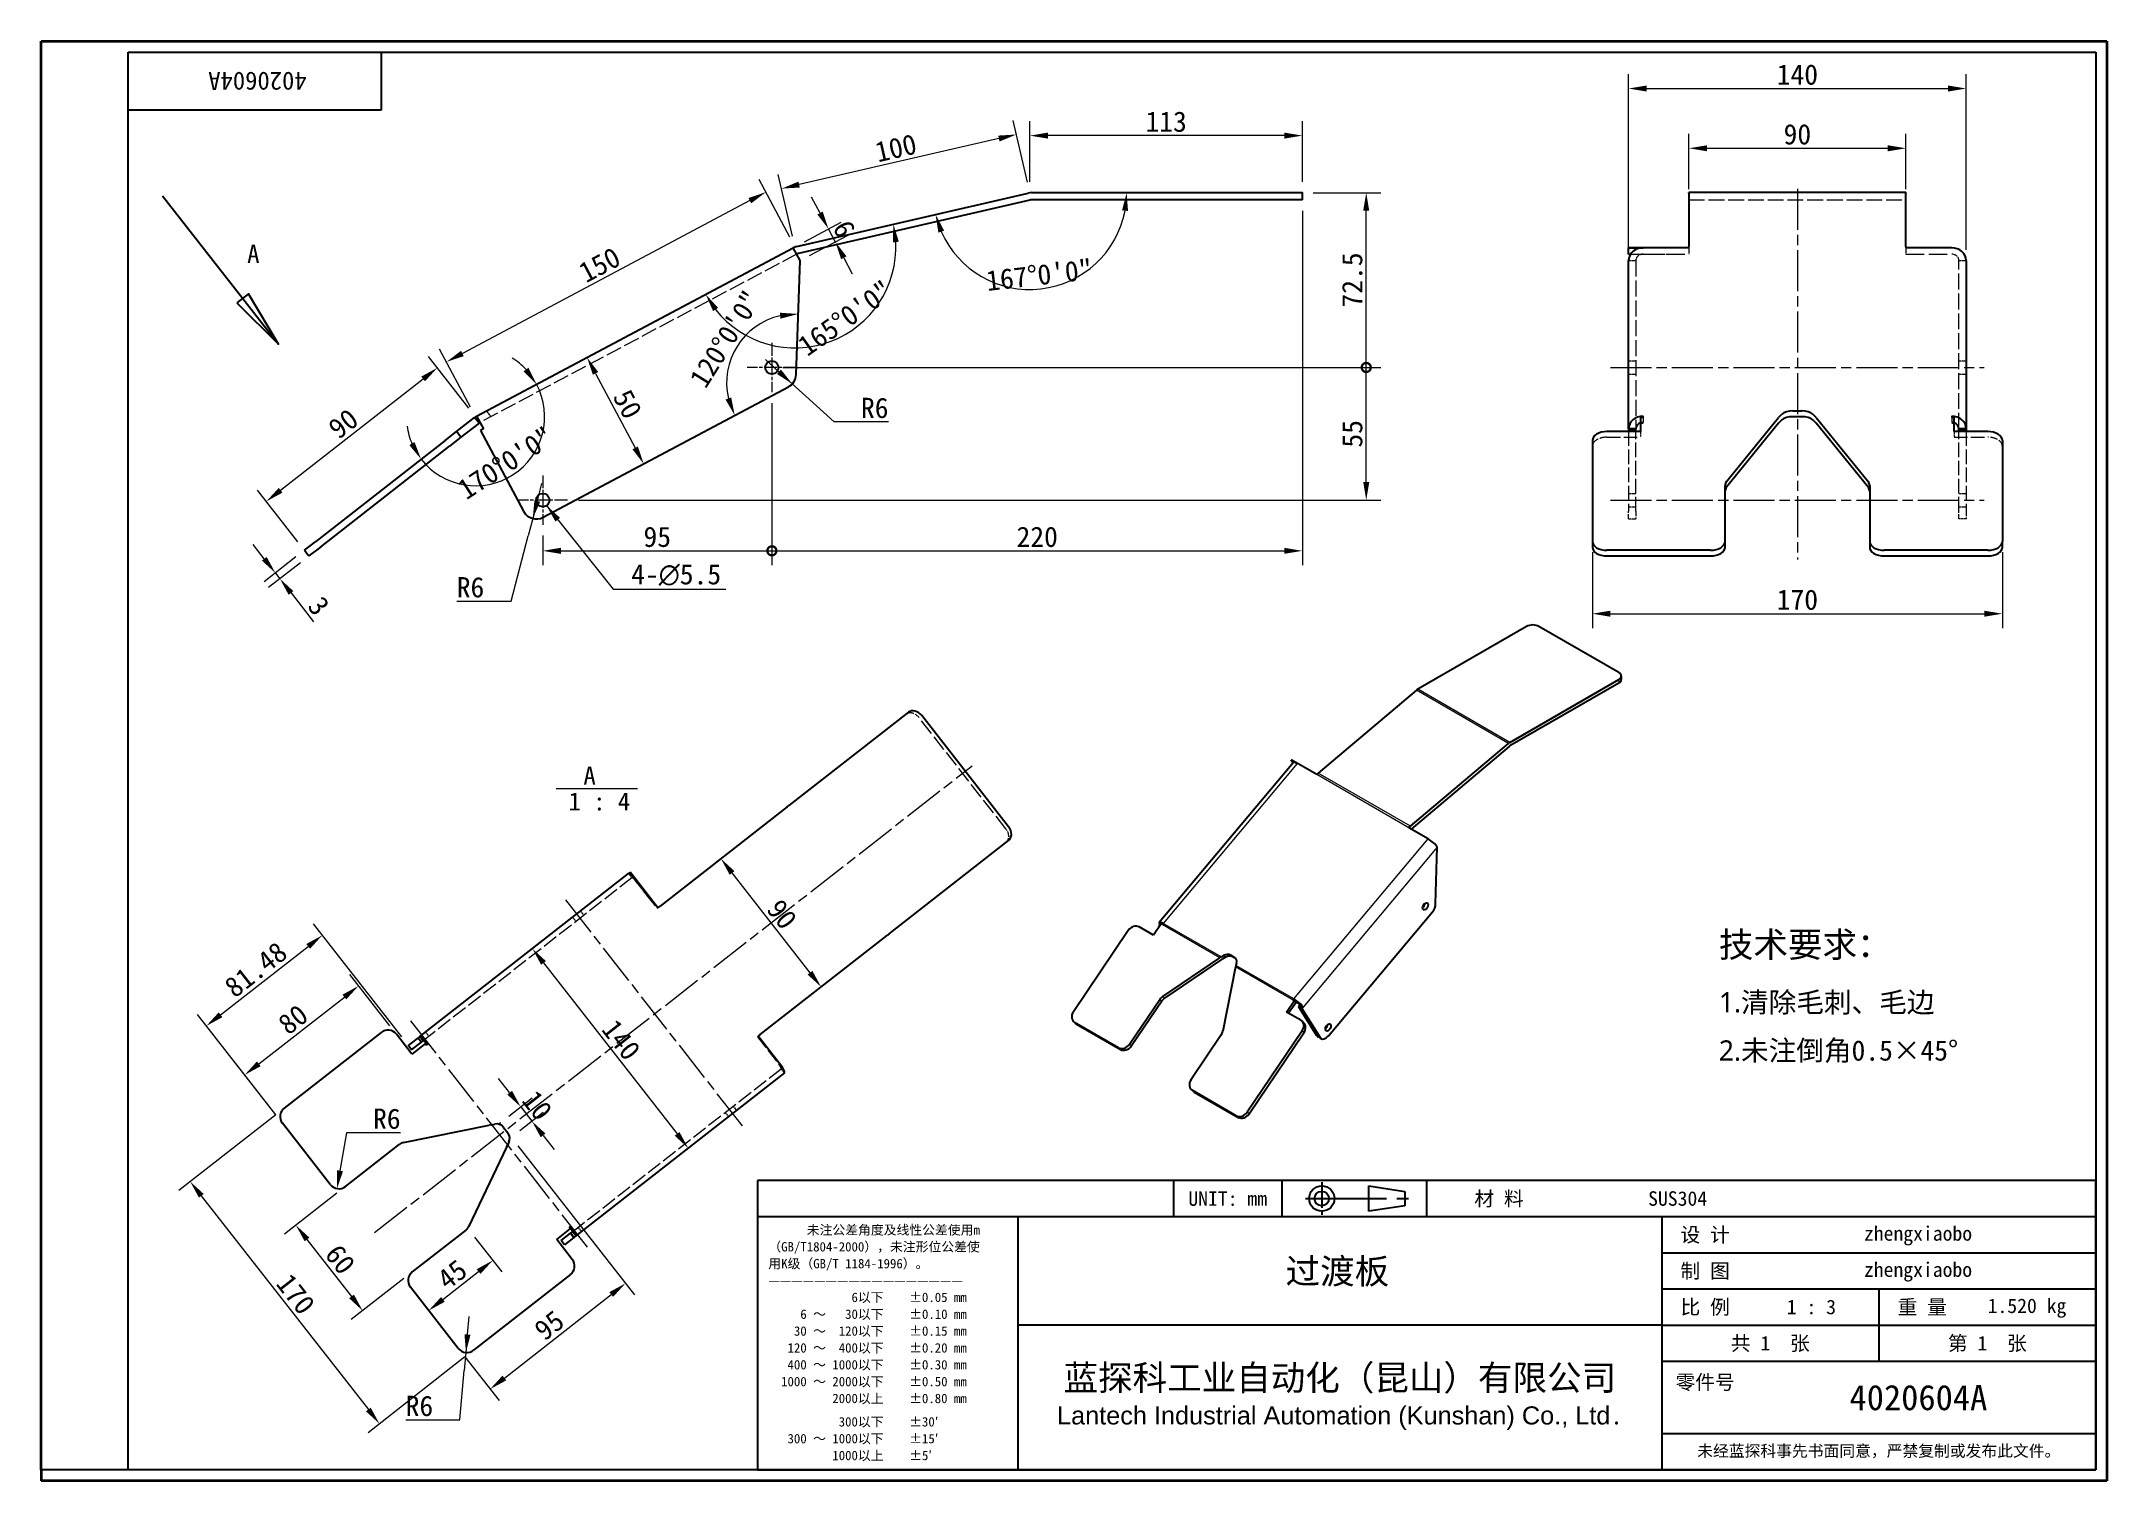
# Model space of a CAD drawing. Header units: millimetres. Extents: x 18 to 875, y 16 to 614.
import ezdxf
from ezdxf.enums import TextEntityAlignment as Align

# ---------------------------------------------------------------- set-up
doc = ezdxf.new("R2010")
doc.units = ezdxf.units.MM
doc.header["$LTSCALE"] = 3
for name, pattern in [('CHAIN', [0.3543, 0.2362, -0.0295, 0.0591, -0.0295]), ('DASHED', [0.2067, 0.1654, -0.0413]), ('DOTTED', [0.0482, 0.0069, -0.0413])]:
    doc.linetypes.add(name, pattern=pattern)
for name, color, linetype, lineweight in [('1', 7, 'Continuous', 18), ('可见 (ISO)', 7, 'Continuous', 25), ('可见窄的 (ISO)', 7, 'Continuous', 18), ('图框 (ISO)', 7, 'Continuous', 35), ('标题 (ISO)', 7, 'Continuous', 25), ('草图几何图元 (ISO)', 7, 'Continuous', 18)]:
    doc.layers.add(name, color=color, linetype=linetype, lineweight=lineweight)
for name, color, linetype, lineweight, true_color in [('中心标记 (ISO)', 1, 'CHAIN', 18, 0xff0000), ('中心线 (ISO)', 1, 'CHAIN', 18, 0xff0000), ('剖切线 (ISO)', 7, 'CHAIN', 25, 0x008000), ('尺寸 (ISO)', 7, 'Continuous', 18, 0x008000), ('符号 (ISO)', 7, 'Continuous', 18, 0x008000), ('隐藏 (ISO)', 5, 'DASHED', 18, 0x0000ff)]:
    doc.layers.add(name, color=color, linetype=linetype, lineweight=lineweight, true_color=true_color)
doc.styles.add('HZ_33', font='simfang.ttf')
doc.styles.add('文本样式164', font='SimSun.ttf')
doc.styles.add('文本样式165', font='SimSun.ttf')
doc.styles.add('文本样式74', font='SimSun.ttf')
doc.styles.add('最新国标', font='simfang.ttf')
doc.styles.add('注释文本 (ISO)', font='simfang.ttf')
doc.dimstyles.new('默认 (GB)', dxfattribs={"dimscale": 3, "dimtxt": 2.8, "dimasz": 2.5, "dimexe": 2, "dimexo": 1.5, "dimgap": 0.5, "dimtad": 1, "dimtoh": 1, "dimdsep": 46, "dimtxsty": '最新国标', "dimcen": 0.09, "dimdle": 10, "dimclrd": 256, "dimclre": 256, "dimclrt": 256, "dimaunit": 1, "dimadec": 3, "dimazin": 2, "dimtfac": 0.535714, "dimtmove": 0, "dimatfit": 3, "dimfxl": 0, "dimtolj": 1, "dimtzin": 0, "dimlwd": -1, "dimlwe": -1, "dimarcsym": 0})
doc.dimstyles.new('默认 (GB)$7', dxfattribs={"dimscale": 3, "dimtxt": 2.8, "dimasz": 2.5, "dimexe": 2, "dimexo": 1.5, "dimgap": 0.5, "dimtad": 1, "dimtoh": 1, "dimdsep": 46, "dimtxsty": '最新国标', "dimcen": 0.09, "dimdle": 10, "dimclrd": 256, "dimclre": 256, "dimclrt": 256, "dimaunit": 1, "dimadec": 3, "dimazin": 2, "dimtfac": 0.535714, "dimtmove": 0, "dimatfit": 3, "dimfxl": 0, "dimtolj": 1, "dimtzin": 0, "dimlwd": -1, "dimlwe": -1, "dimarcsym": 0})

msp = doc.modelspace()

# ---------------------------------------------------------------- texts
at = {"layer": '符号 (ISO)'}
for s, insert, char_height, width, attachment_point, line_spacing_factor, style in [('4-\\fAIGDT|b0|i0;{\\H8.4000;n}\\fFangSong|b0|i0;{\\H8.4000;5.5}', (262.6386, 387.7036), 8.4, 41.260631, 7, 0.49, '最新国标'), ('{\\H1.75x;技术要求：\\P\\fSegoe UI|b0|i0|c134|p34;\\H0.8x;1.\\fFangSong|b0|i0|c134|p49;清除毛刺、毛边\\P\\fSegoe UI|b0|i0|c134|p34;2.\\fFangSong|b0|i0|c134|p49;未注倒角\\fSimSun|b0|i0|c134|p2;0.5×\\f仿宋_GB2312|b0|i0|c134|p0;45°}', (713.6785, 216.9247), 6.0000001, 128.000007, 4, 1.428116, '注释文本 (ISO)')]:
    msp.add_mtext(s, dxfattribs=dict(at, insert=insert, char_height=char_height, width=width, attachment_point=attachment_point, line_spacing_factor=line_spacing_factor, style=style))
at = {"layer": '符号 (ISO)', "char_height": 7.5, "attachment_point": 7, "style": 'HZ_33'}
for s, insert in [('A ', (242.8225, 305.1977)), (' 1 : 4', (231.5464, 294.3616))]:
    msp.add_mtext(s, dxfattribs=dict(at, insert=insert))

# ---------------------------------------------------------------- blocks, each defined once
blk = doc.blocks.new('图框 最新国标')
at = {"layer": '图框 (ISO)'}
for p, q in [((6, 7), (6, 204.5)), ((6, 204.5), (291.5, 204.5)), ((291.5, 204.5), (291.5, 5.5)), ((6, 7), (6, 5.5)), ((6, 7), (6, 5.5)), ((291.5, 5.5), (6, 5.5))]:
    blk.add_line(p, q, dxfattribs=at)
at = {"layer": '图框 (ISO)', "color": 7, "linetype": 'Continuous', "lineweight": 25}
for p, q in [((18, 203), (290, 203)), ((18, 7), (18, 203)), ((18, 203), (290, 203)), ((53, 203), (53, 195)), ((290, 203), (290, 7)), ((290, 203), (290, 7)), ((53, 195), (18, 195)), ((290, 7), (6, 7)), ((290, 7), (18, 7))]:
    blk.add_line(p, q, dxfattribs=at)
at = {"layer": '图框 (ISO)', "style": '文本样式74'}
blk.add_attdef('零件代号_001', (42.68, 200.25), '', height=2.5, rotation=180, dxfattribs=at)
blk = doc.blocks.new('标题栏 最新国标')
at = {"layer": '标题 (ISO)'}
for p, q in [((381.98, -183.84), (196.98, -183.84)), ((196.98, -183.84), (196.98, -223.84)), ((254.48, -183.84), (254.48, -188.84)), ((269.48, -183.84), (269.48, -188.84)), ((281.48, -188.09), (281.48, -184.59)), ((281.48, -184.59), (286.48, -185.34)), ((286.48, -185.34), (286.48, -187.34)), ((289.48, -183.84), (289.48, -188.84)), ((381.98, -223.84), (381.98, -183.84)), ((383.48, -183.84), (383.48, -225.34)), ((286.48, -187.34), (281.48, -188.09)), ((196.98, -188.84), (381.98, -188.84)), ((232.98, -188.84), (232.98, -223.84)), ((321.98, -188.84), (321.98, -223.84)), ((321.98, -193.84), (381.98, -193.84)), ((321.98, -198.84), (381.98, -198.84)), ((351.98, -198.84), (351.98, -208.84)), ((321.98, -203.84), (232.98, -203.84)), ((321.98, -203.84), (381.98, -203.84)), ((321.98, -208.84), (381.98, -208.84)), ((321.98, -218.84), (381.98, -218.84)), ((196.98, -223.84), (381.98, -223.84)), ((383.48, -225.34), (196.98, -225.34))]:
    blk.add_line(p, q, dxfattribs=at)
at = {"layer": '标题 (ISO)', "linetype": 'CHAIN', "ltscale": 5.000333}
blk.add_line((274.98, -184.09), (274.98, -188.59), dxfattribs=at)
at = {"layer": '标题 (ISO)', "linetype": 'CHAIN', "ltscale": 15.834605}
blk.add_line((272.73, -186.34), (286.98, -186.34), dxfattribs=at)
at = {"layer": '标题 (ISO)'}
for radius in [1.75, 1]:
    blk.add_circle((274.98, -186.34), radius, dxfattribs=at)
at = {"layer": '1', "style": '文本样式164'}
for s, p in [('UNIT: mm', (261.98, -186.34)), ('材 料', (299.48, -186.34)), ('设 计', (327.98, -191.34)), ('制 图', (327.98, -196.34)), ('比 例', (327.98, -201.34)), ('重 量', (357.98, -201.34)), ('共 1  张', (336.98, -206.34)), ('第 1  张', (366.98, -206.34))]:
    blk.add_text(s, height=2, dxfattribs=at).set_placement(p, align=Align.MIDDLE_CENTER)
at = {"layer": '标题 (ISO)', "char_height": 2, "style": '注释文本 (ISO)'}
for s, insert, attachment_point, line_spacing_factor in [('{\\fSimSun|b0|i0|c134|p2;\\H0.65x;      未注公差角度及线性公差使用m\\P（GB/T1804-2000），未注形位公差使\\P用K级（GB/T 1184-1996）。\\P—————————————————\\P             6以下    ±0.05 mm\\P     6 ～   30以下    ±0.10 mm\\P    30 ～  120以下    ±0.15 mm\\P   120 ～  400以下    ±0.20 mm\\P   400 ～ 1000以下    ±0.30 mm\\P  1000 ～ 2000以下    ±0.50 mm\\P          2000以上    ±0.80 mm\\P\\H0.38462x;\\P\\H2.6x;           300以下    ±30′\\P   300 ～ 1000以下    ±15′\\P          1000以上    ±5′}', (198.48, -206.34), 4, 1.075116), ('{\\fMicrosoft YaHei|b0|i0|c134|p34;\\H1.75x;蓝探科工业自动化（昆山）有限公司\\P\\fArial|b0|i0|c0|p34;\\H0.71429x;Lantech Industrial Automation (Kunshan) Co., Ltd\\fFangSong|b0|i0|c134|p49;.\\H1.15195x; }', (277.48, -213.84), 5, 0.978695)]:
    blk.add_mtext(s, dxfattribs=dict(at, insert=insert, attachment_point=attachment_point, line_spacing_factor=line_spacing_factor))
at = {"layer": '标题 (ISO)', "attachment_point": 5, "style": '注释文本 (ISO)'}
for s, insert, char_height in [('\\fFangSong|b0|i0;零件号', (327.98, -211.84), 2), ('\\fSimSun|b0|i0;{\\H1.6000;未经蓝探科事先书面同意，严禁复制或发布此文件。}', (351.98, -221.34), 1.6)]:
    blk.add_mtext(s, dxfattribs=dict(at, insert=insert, char_height=char_height))
at = {"layer": '标题 (ISO)'}
for tag, p, height, style in [('材料_001', (320.09, -187.33), 2, '注释文本 (ISO)'), ('设计人_001', (349.92, -192.16), 2, '注释文本 (ISO)'), ('库存编号_001', (269.98, -198.13), 3.5, '文本样式165'), ('设计人_001', (349.92, -197.16), 2, '注释文本 (ISO)'), ('视图比例_001', (339.26, -202.33), 2, '注释文本 (ISO)'), ('质量\\P3;_001', (367.02, -202.16), 2, '注释文本 (ISO)'), ('零件代号_001', (347.93, -215.59), 3.5, '文本样式165')]:
    blk.add_attdef(tag, p, '', height=height, dxfattribs=dict(at, style=style))
blk = doc.blocks.new('二维转换剖视图0')
at = {"layer": '剖切线 (ISO)', "linetype": 'Continuous'}
for p, q in [((22.76, 183.14), (33.84, 168.96)), ((34.63, 169.57), (33.05, 168.34)), ((33.84, 168.96), (38.77, 162.65)), ((38.77, 162.65), (34.63, 169.57)), ((33.05, 168.34), (38.77, 162.65))]:
    blk.add_line(p, q, dxfattribs=at)
at = {"layer": '剖切线 (ISO)', "linetype": 'Continuous', "flags": 128}
blk.add_lwpolyline([(33.05, 168.34), (38.77, 162.65), (34.63, 169.57), (33.05, 168.34)], dxfattribs=at)
at = {"layer": '剖切线 (ISO)'}
blk.add_solid([(33.05, 168.34), (38.77, 162.65), (34.63, 169.57), (33.05, 168.34)], dxfattribs=at)
at = {"layer": '剖切线 (ISO)', "insert": (34.46, 173.87), "char_height": 2.5, "attachment_point": 7, "style": 'HZ_33'}
blk.add_mtext('A', dxfattribs=at)
blk = doc.blocks.new('*D6')
at = {"layer": 'Defpoints', "color": 0, "transparency": 16777216}
for p in [(144.14, 138.55), (171.84, 103.09), (151.27, 87.01)]:
    blk.add_point(p, dxfattribs=at)
at = {"layer": '尺寸 (ISO)', "color": 116, "true_color": 0x00803f, "transparency": 16777216}
for p, q in [((140.59, 135.78), (118.84, 118.78)), ((128.18, 116.56), (146.65, 92.92)), ((168.3, 100.32), (146.54, 83.32))]:
    blk.add_line(p, q, dxfattribs=at)
for points in [[(129.17, 117.33), (127.2, 115.8), (123.57, 122.47)], [(147.64, 93.69), (145.67, 92.15), (151.27, 87.01)]]:
    blk.add_solid(points, dxfattribs=at)
at = {"layer": '尺寸 (ISO)', "transparency": 16777216, "insert": (141.95, 108.28), "char_height": 8.4, "attachment_point": 5, "rotation": 308, "style": '最新国标'}
blk.add_mtext('\\A1;60', dxfattribs=at)
blk = doc.blocks.new('*D7')
at = {"layer": 'Defpoints', "color": 0, "transparency": 16777216}
for p in [(118.74, 171.05), (197.24, 70.58), (158.23, 40.11)]:
    blk.add_point(p, dxfattribs=at)
at = {"layer": '尺寸 (ISO)', "color": 116, "true_color": 0x00803f, "transparency": 16777216}
for p, q in [((115.2, 168.28), (75.01, 136.88)), ((84.35, 134.67), (153.62, 46.02)), ((193.69, 67.81), (153.51, 36.41))]:
    blk.add_line(p, q, dxfattribs=at)
for points in [[(85.34, 135.44), (83.37, 133.9), (79.74, 140.58)], [(154.6, 46.79), (152.63, 45.25), (158.23, 40.11)]]:
    blk.add_solid(points, dxfattribs=at)
at = {"layer": '尺寸 (ISO)', "transparency": 16777216, "insert": (123.51, 93.88), "char_height": 8.4, "attachment_point": 5, "rotation": 308, "style": '最新国标'}
blk.add_mtext('\\A1;170', dxfattribs=at)
blk = doc.blocks.new('*D8')
at = {"layer": 'Defpoints', "color": 0, "transparency": 16777216}
for p in [(149.58, 221.73), (165.25, 201.68), (117.97, 164.74)]:
    blk.add_point(p, dxfattribs=at)
at = {"layer": '尺寸 (ISO)', "color": 116, "true_color": 0x00803f, "transparency": 16777216}
for p, q in [((162.48, 205.22), (145.89, 226.45)), ((108.21, 189.4), (143.67, 217.11)), ((115.2, 168.28), (98.61, 189.51))]:
    blk.add_line(p, q, dxfattribs=at)
for points in [[(142.9, 218.09), (144.44, 216.12), (149.58, 221.73)], [(107.44, 190.39), (108.98, 188.42), (102.3, 184.79)]]:
    blk.add_solid(points, dxfattribs=at)
at = {"layer": '尺寸 (ISO)', "transparency": 16777216, "insert": (122.4, 207.79), "char_height": 8.4, "attachment_point": 5, "rotation": 38, "style": '最新国标'}
blk.add_mtext('\\A1;80', dxfattribs=at)
blk = doc.blocks.new('*D9')
at = {"layer": 'Defpoints', "color": 0, "transparency": 16777216}
for p in [(221.64, 237.17), (286.28, 154.43), (286.28, 154.43)]:
    blk.add_point(p, dxfattribs=at)
at = {"layer": '尺寸 (ISO)', "color": 116, "true_color": 0x00803f, "transparency": 16777216}
blk.add_line((226.26, 231.26), (281.67, 160.34), dxfattribs=at)
for points in [[(227.24, 232.03), (225.27, 230.49), (221.64, 237.17)], [(282.65, 161.11), (280.68, 159.57), (286.28, 154.43)]]:
    blk.add_solid(points, dxfattribs=at)
at = {"layer": '尺寸 (ISO)', "transparency": 16777216, "insert": (258.49, 199.34), "char_height": 8.4, "attachment_point": 5, "rotation": 308, "style": '最新国标'}
blk.add_mtext('\\A1;140', dxfattribs=at)
blk = doc.blocks.new('*D10')
at = {"layer": 'Defpoints', "color": 0, "transparency": 16777216}
for p in [(194.89, 121.1), (205.24, 107.86), (178.64, 87.08)]:
    blk.add_point(p, dxfattribs=at)
at = {"layer": '尺寸 (ISO)', "color": 116, "true_color": 0x00803f, "transparency": 16777216}
for p, q in [((197.66, 117.55), (208.93, 103.13)), ((184.55, 91.7), (199.33, 103.24))]:
    blk.add_line(p, q, dxfattribs=at)
for points in [[(198.56, 104.23), (200.1, 102.26), (205.24, 107.86)], [(183.78, 92.68), (185.32, 90.71), (178.64, 87.08)]]:
    blk.add_solid(points, dxfattribs=at)
at = {"layer": '尺寸 (ISO)', "transparency": 16777216, "insert": (188.4, 102), "char_height": 8.4, "attachment_point": 5, "rotation": 38, "style": '最新国标'}
blk.add_mtext('\\A1;45', dxfattribs=at)
blk = doc.blocks.new('*D11')
at = {"layer": 'Defpoints', "color": 0, "transparency": 16777216}
for p in [(212.9, 158.96), (260.26, 98.34), (190.92, 71.36)]:
    blk.add_point(p, dxfattribs=at)
at = {"layer": '尺寸 (ISO)', "color": 116, "true_color": 0x00803f, "transparency": 16777216}
for p, q in [((215.67, 155.41), (263.95, 93.62)), ((210.02, 59.09), (254.35, 93.73)), ((193.69, 67.81), (207.81, 49.75))]:
    blk.add_line(p, q, dxfattribs=at)
for points in [[(253.58, 94.71), (255.12, 92.74), (260.26, 98.34)], [(209.25, 60.08), (210.79, 58.11), (204.11, 54.48)]]:
    blk.add_solid(points, dxfattribs=at)
at = {"layer": '尺寸 (ISO)', "transparency": 16777216, "insert": (228.65, 80.94), "char_height": 8.4, "attachment_point": 5, "rotation": 38, "style": '最新国标'}
blk.add_mtext('\\A1;95', dxfattribs=at)
blk = doc.blocks.new('*D12')
at = {"layer": 'Defpoints', "color": 0, "transparency": 16777216}
for p in [(299.84, 274.47), (299.84, 274.47), (341.4, 221.28)]:
    blk.add_point(p, dxfattribs=at)
at = {"layer": '尺寸 (ISO)', "color": 116, "true_color": 0x00803f, "transparency": 16777216}
blk.add_line((336.78, 227.19), (304.46, 268.56), dxfattribs=at)
for points in [[(305.44, 269.33), (303.47, 267.79), (299.84, 274.47)], [(337.76, 227.96), (335.79, 226.42), (341.4, 221.28)]]:
    blk.add_solid(points, dxfattribs=at)
at = {"layer": '尺寸 (ISO)', "transparency": 16777216, "insert": (325.15, 251.41), "char_height": 8.4, "attachment_point": 5, "rotation": 308, "style": '最新国标'}
blk.add_mtext('\\A1;90', dxfattribs=at)
blk = doc.blocks.new('*D13')
at = {"layer": 'Defpoints', "color": 0, "transparency": 16777216}
for p in [(208.28, 164.87), (221.44, 165.63), (212.9, 158.96)]:
    blk.add_point(p, dxfattribs=at)
at = {"layer": '尺寸 (ISO)', "color": 116, "true_color": 0x00803f, "transparency": 16777216}
for p, q in [((212.21, 177.45), (207.59, 183.36)), ((211.83, 167.64), (221.55, 175.24)), ((216.83, 171.54), (221.44, 165.63)), ((216.45, 161.73), (226.17, 169.33)), ((226.06, 159.72), (230.68, 153.81))]:
    blk.add_line(p, q, dxfattribs=at)
for points in [[(213.19, 178.22), (211.22, 176.68), (216.83, 171.54)], [(227.05, 160.49), (225.08, 158.95), (221.44, 165.63)]]:
    blk.add_solid(points, dxfattribs=at)
at = {"layer": '尺寸 (ISO)', "transparency": 16777216, "insert": (223.66, 172.13), "char_height": 8.4, "attachment_point": 5, "rotation": 308, "style": '最新国标'}
blk.add_mtext('\\A1;10', dxfattribs=at)
blk = doc.blocks.new('*D14')
at = {"layer": 'Defpoints', "color": 0, "transparency": 16777216}
for p in [(140.63, 137.66), (141.37, 142.09)]:
    blk.add_point(p, dxfattribs=at)
at = {"layer": '尺寸 (ISO)', "color": 116, "true_color": 0x00803f, "transparency": 16777216}
for p, q in [((144.5, 160.83), (141.86, 145.05)), ((166.93, 160.83), (144.5, 160.83))]:
    blk.add_line(p, q, dxfattribs=at)
blk.add_solid([(140.63, 145.26), (143.1, 144.85), (140.63, 137.66)], dxfattribs=at)
at = {"layer": '尺寸 (ISO)', "transparency": 16777216, "insert": (161.29, 166.58), "char_height": 8.4, "attachment_point": 5, "style": '最新国标'}
blk.add_mtext('\\A1;R6', dxfattribs=at)
blk = doc.blocks.new('*D15')
at = {"layer": 'Defpoints', "color": 0, "transparency": 16777216}
for p in [(194.07, 69.65), (194.47, 74.13)]:
    blk.add_point(p, dxfattribs=at)
at = {"layer": '尺寸 (ISO)', "color": 116, "true_color": 0x00803f, "transparency": 16777216}
for p, q in [((194.74, 77.12), (195.4, 84.59)), ((194.07, 69.65), (193.41, 62.17)), ((194.47, 74.13), (194.07, 69.65)), ((191.58, 41.72), (193.41, 62.17)), ((169.16, 41.72), (191.58, 41.72))]:
    blk.add_line(p, q, dxfattribs=at)
blk.add_solid([(193.49, 77.23), (195.98, 77), (194.07, 69.65)], dxfattribs=at)
at = {"layer": '尺寸 (ISO)', "transparency": 16777216, "insert": (174.8, 47.46), "char_height": 8.4, "attachment_point": 5, "style": '最新国标'}
blk.add_mtext('\\A1;R6', dxfattribs=at)
blk = doc.blocks.new('*D16')
at = {"layer": 'Defpoints', "color": 0, "transparency": 16777216}
for p in [(427.96, 574.38), (427.96, 550.68), (540.96, 550.72)]:
    blk.add_point(p, dxfattribs=at)
at = {"layer": '尺寸 (ISO)', "color": 116, "true_color": 0x00803f, "transparency": 16777216}
for p, q in [((427.96, 555.18), (427.96, 580.38)), ((533.46, 574.38), (435.46, 574.38)), ((540.96, 555.22), (540.96, 580.38))]:
    blk.add_line(p, q, dxfattribs=at)
for points in [[(435.46, 575.63), (435.46, 573.13), (427.96, 574.38)], [(533.46, 575.63), (533.46, 573.13), (540.96, 574.38)]]:
    blk.add_solid(points, dxfattribs=at)
at = {"layer": '尺寸 (ISO)', "transparency": 16777216, "insert": (484.46, 580.12), "char_height": 8.4, "attachment_point": 5, "style": '最新国标'}
blk.add_mtext('\\A1;113', dxfattribs=at)
blk = doc.blocks.new('*D17')
at = {"layer": 'Defpoints', "color": 0, "transparency": 16777216}
for p in [(324.95, 552.39), (427.96, 550.68), (330.52, 528.23)]:
    blk.add_point(p, dxfattribs=at)
at = {"layer": '尺寸 (ISO)', "color": 116, "true_color": 0x00803f, "transparency": 16777216}
for p, q in [((426.95, 555.07), (421.04, 580.69)), ((415.08, 573.16), (332.26, 554.07)), ((329.51, 532.61), (323.6, 558.24))]:
    blk.add_line(p, q, dxfattribs=at)
for points in [[(414.8, 574.38), (415.36, 571.94), (422.39, 574.85)], [(331.98, 555.29), (332.54, 552.86), (324.95, 552.39)]]:
    blk.add_solid(points, dxfattribs=at)
at = {"layer": '尺寸 (ISO)', "transparency": 16777216, "insert": (372.38, 569.22), "char_height": 8.4, "attachment_point": 5, "rotation": 12.9779, "style": '最新国标'}
blk.add_mtext('\\A1;100', dxfattribs=at)
blk = doc.blocks.new('*D18')
at = {"layer": 'Defpoints', "color": 0, "transparency": 16777216}
for p in [(330.52, 528.23), (186, 480.51), (198.08, 457.81)]:
    blk.add_point(p, dxfattribs=at)
at = {"layer": '尺寸 (ISO)', "color": 116, "true_color": 0x00803f, "transparency": 16777216}
for p, q in [((328.41, 532.2), (315.63, 556.23)), ((311.82, 547.41), (192.63, 484.03)), ((195.96, 461.78), (183.19, 485.81))]:
    blk.add_line(p, q, dxfattribs=at)
for points in [[(311.24, 548.51), (312.41, 546.31), (318.45, 550.93)], [(192.04, 485.13), (193.21, 482.93), (186, 480.51)]]:
    blk.add_solid(points, dxfattribs=at)
at = {"layer": '尺寸 (ISO)', "transparency": 16777216, "insert": (249.53, 520.79), "char_height": 8.4, "attachment_point": 5, "rotation": 28, "style": '最新国标'}
blk.add_mtext('\\A1;150', dxfattribs=at)
blk = doc.blocks.new('*D19')
at = {"layer": 'Defpoints', "color": 0, "transparency": 16777216}
for p in [(182.24, 478.08), (198.08, 457.81), (127.16, 402.4)]:
    blk.add_point(p, dxfattribs=at)
at = {"layer": '尺寸 (ISO)', "color": 116, "true_color": 0x00803f, "transparency": 16777216}
for p, q in [((195.31, 461.35), (178.55, 482.8)), ((117.23, 427.28), (176.33, 473.46)), ((124.38, 405.94), (107.62, 427.39))]:
    blk.add_line(p, q, dxfattribs=at)
for points in [[(175.56, 474.44), (177.1, 472.47), (182.24, 478.08)], [(116.46, 428.27), (118, 426.3), (111.32, 422.67)]]:
    blk.add_solid(points, dxfattribs=at)
at = {"layer": '尺寸 (ISO)', "transparency": 16777216, "insert": (143.24, 454.9), "char_height": 8.4, "attachment_point": 5, "rotation": 38, "style": '最新国标'}
blk.add_mtext('\\A1;90', dxfattribs=at)
blk = doc.blocks.new('*D20')
at = {"layer": 'Defpoints', "color": 0, "transparency": 16777216}
for p in [(427.96, 550.72), (432.46, 550.72), (331.29, 528.4), (413.35, 513.33)]:
    blk.add_point(p, dxfattribs=at)
at = {"layer": '尺寸 (ISO)', "color": 116, "true_color": 0x00803f, "transparency": 16777216}
blk.add_arc((427.96, 550.72), 40.15, 203.71945, 349.28055, dxfattribs=at)
for points in [[(466.16, 543.37), (468.65, 543.14), (468.1, 550.72)], [(390.01, 534.18), (392.39, 534.97), (388.84, 541.69)]]:
    blk.add_solid(points, dxfattribs=at)
at = {"layer": '尺寸 (ISO)', "transparency": 16777216, "insert": (431.85, 516.54), "char_height": 8.4, "attachment_point": 5, "rotation": 6.5, "style": '最新国标'}
blk.add_mtext('\\A1;167°0\'0"', dxfattribs=at)
blk = doc.blocks.new('*D21')
at = {"layer": 'Defpoints', "color": 0, "transparency": 16777216}
for p in [(330.52, 528.23), (334.9, 529.24), (325.41, 486.64), (198.54, 458.05)]:
    blk.add_point(p, dxfattribs=at)
at = {"layer": '尺寸 (ISO)', "color": 116, "true_color": 0x00803f, "transparency": 16777216}
blk.add_arc((330.52, 528.23), 41.9, 218.2698, 2.7302, dxfattribs=at)
for points in [[(371.13, 530.05), (373.61, 530.39), (371.34, 537.65)], [(296.58, 501.59), (298.67, 502.96), (293.52, 508.56)]]:
    blk.add_solid(points, dxfattribs=at)
at = {"layer": '尺寸 (ISO)', "transparency": 16777216, "insert": (351.34, 498.67), "char_height": 8.4, "attachment_point": 5, "rotation": 35.15914, "style": '最新国标'}
blk.add_mtext('\\A1;165°0\'0"', dxfattribs=at)
blk = doc.blocks.new('*D22')
at = {"layer": 'Defpoints', "color": 0, "transparency": 16777216}
for p in [(198.08, 457.81), (202.05, 459.92), (185.47, 447.96), (200.41, 429.25)]:
    blk.add_point(p, dxfattribs=at)
at = {"layer": '尺寸 (ISO)', "color": 116, "true_color": 0x00803f, "transparency": 16777216}
for start, end in [(43.04317, 58.08634), (218, 28), (187.91366, 202.95683)]:
    blk.add_arc((198.08, 457.81), 28.65, start, end, dxfattribs=at)
for points in [[(220.03, 478.09), (218, 476.63), (223.37, 471.26)], [(172.77, 447.27), (170.62, 446), (175.5, 440.17)]]:
    blk.add_solid(points, dxfattribs=at)
at = {"layer": '尺寸 (ISO)', "transparency": 16777216, "insert": (210.55, 438.6), "char_height": 8.4, "attachment_point": 5, "rotation": 33, "style": '最新国标'}
blk.add_mtext('\\A1;170°0\'0"', dxfattribs=at)
blk = doc.blocks.new('_DotSmall')
at = {"color": 0, "linetype": 'ByBlock', "const_width": 0.5}
blk.add_lwpolyline([(-0.0625, 0, 1), (0.0625, 0, 1)], format="xyb", close=True, dxfattribs=at)
blk = doc.blocks.new('*D23')
at = {"layer": 'Defpoints', "color": 0, "transparency": 16777216}
for p in [(320.96, 467.97), (225.96, 412.97), (320.96, 402.17)]:
    blk.add_point(p, dxfattribs=at)
at = {"layer": '尺寸 (ISO)', "color": 116, "true_color": 0x00803f, "transparency": 16777216}
for p, q in [((320.96, 463.47), (320.96, 396.17)), ((225.96, 408.47), (225.96, 396.17)), ((233.46, 402.17), (320.96, 402.17))]:
    blk.add_line(p, q, dxfattribs=at)
blk.add_solid([(233.46, 403.42), (233.46, 400.92), (225.96, 402.17)], dxfattribs=at)
at = {"layer": '尺寸 (ISO)', "color": 116, "true_color": 0x00803f, "transparency": 16777216, "xscale": 7.5, "yscale": 7.5, "zscale": 7.5}
blk.add_blockref('_DotSmall', (320.96, 402.17), dxfattribs=at)
at = {"layer": '尺寸 (ISO)', "transparency": 16777216, "insert": (273.43, 407.92), "char_height": 8.4, "attachment_point": 5, "style": '最新国标'}
blk.add_mtext('\\A1;95', dxfattribs=at)
blk = doc.blocks.new('*D25')
at = {"layer": 'Defpoints', "color": 0, "transparency": 16777216}
for p in [(540.96, 547.72), (320.96, 467.97), (540.96, 402.17)]:
    blk.add_point(p, dxfattribs=at)
at = {"layer": '尺寸 (ISO)', "color": 116, "true_color": 0x00803f, "transparency": 16777216}
for p, q in [((540.96, 543.22), (540.96, 396.17)), ((320.96, 463.47), (320.96, 396.17)), ((320.96, 402.17), (533.46, 402.17))]:
    blk.add_line(p, q, dxfattribs=at)
blk.add_solid([(533.46, 403.42), (533.46, 400.92), (540.96, 402.17)], dxfattribs=at)
at = {"layer": '尺寸 (ISO)', "color": 116, "true_color": 0x00803f, "transparency": 16777216, "xscale": 7.5, "yscale": 7.5, "zscale": 7.5, "rotation": 180}
blk.add_blockref('_DotSmall', (320.96, 402.17), dxfattribs=at)
at = {"layer": '尺寸 (ISO)', "transparency": 16777216, "insert": (430.99, 407.92), "char_height": 8.4, "attachment_point": 5, "style": '最新国标'}
blk.add_mtext('\\A1;220', dxfattribs=at)
blk = doc.blocks.new('*D26')
at = {"layer": 'Defpoints', "color": 0, "transparency": 16777216}
for p in [(320.96, 478.22), (567.44, 478.22), (236.21, 423.22)]:
    blk.add_point(p, dxfattribs=at)
at = {"layer": '尺寸 (ISO)', "color": 116, "true_color": 0x00803f, "transparency": 16777216}
for p, q in [((325.46, 478.22), (573.44, 478.22)), ((567.44, 430.72), (567.44, 478.22)), ((240.71, 423.22), (573.44, 423.22))]:
    blk.add_line(p, q, dxfattribs=at)
blk.add_solid([(566.19, 430.72), (568.69, 430.72), (567.44, 423.22)], dxfattribs=at)
at = {"layer": '尺寸 (ISO)', "color": 116, "true_color": 0x00803f, "transparency": 16777216, "xscale": 7.5, "yscale": 7.5, "zscale": 7.5, "rotation": 90}
blk.add_blockref('_DotSmall', (567.44, 478.22), dxfattribs=at)
at = {"layer": '尺寸 (ISO)', "transparency": 16777216, "insert": (561.69, 450.69), "char_height": 8.4, "attachment_point": 5, "rotation": 90, "style": '最新国标'}
blk.add_mtext('\\A1;55', dxfattribs=at)
blk = doc.blocks.new('*D27')
at = {"layer": 'Defpoints', "color": 0, "transparency": 16777216}
for p in [(540.96, 550.72), (567.44, 550.72), (320.96, 478.22)]:
    blk.add_point(p, dxfattribs=at)
at = {"layer": '尺寸 (ISO)', "color": 116, "true_color": 0x00803f, "transparency": 16777216}
for p, q in [((545.46, 550.72), (573.44, 550.72)), ((567.44, 478.22), (567.44, 543.22)), ((325.46, 478.22), (573.44, 478.22))]:
    blk.add_line(p, q, dxfattribs=at)
blk.add_solid([(566.19, 543.22), (568.69, 543.22), (567.44, 550.72)], dxfattribs=at)
at = {"layer": '尺寸 (ISO)', "color": 116, "true_color": 0x00803f, "transparency": 16777216, "xscale": 7.5, "yscale": 7.5, "zscale": 7.5, "rotation": 270}
blk.add_blockref('_DotSmall', (567.44, 478.22), dxfattribs=at)
at = {"layer": '尺寸 (ISO)', "transparency": 16777216, "insert": (561.67, 514.5), "char_height": 8.4, "attachment_point": 5, "rotation": 90, "style": '最新国标'}
blk.add_mtext('\\A1;72.5', dxfattribs=at)
blk = doc.blocks.new('*D28')
at = {"layer": 'Defpoints', "color": 0, "transparency": 16777216}
for p in [(134.58, 242.73), (170.28, 197.04), (117.97, 164.74)]:
    blk.add_point(p, dxfattribs=at)
at = {"layer": '尺寸 (ISO)', "color": 116, "true_color": 0x00803f, "transparency": 16777216}
for p, q in [((167.51, 200.58), (130.88, 247.46)), ((92.33, 209.73), (128.67, 238.12)), ((115.2, 168.28), (82.73, 209.84))]:
    blk.add_line(p, q, dxfattribs=at)
for points in [[(127.9, 239.1), (129.44, 237.13), (134.58, 242.73)], [(91.56, 210.72), (93.1, 208.75), (86.42, 205.11)]]:
    blk.add_solid(points, dxfattribs=at)
at = {"layer": '尺寸 (ISO)', "transparency": 16777216, "insert": (106.95, 228.47), "char_height": 8.4, "attachment_point": 5, "rotation": 38, "style": '最新国标'}
blk.add_mtext('\\A1;81.48', dxfattribs=at)
blk = doc.blocks.new('*D29')
at = {"layer": 'Defpoints', "color": 0, "transparency": 16777216}
for p in [(260.28, 490.88), (267.79, 438.24), (276.97, 443.12)]:
    blk.add_point(p, dxfattribs=at)
at = {"layer": '尺寸 (ISO)', "color": 116, "true_color": 0x00803f, "transparency": 16777216}
blk.add_line((247.83, 475.77), (264.27, 444.87), dxfattribs=at)
for points in [[(248.94, 476.36), (246.73, 475.18), (244.31, 482.39)], [(265.37, 445.45), (263.16, 444.28), (267.79, 438.24)]]:
    blk.add_solid(points, dxfattribs=at)
at = {"layer": '尺寸 (ISO)', "transparency": 16777216, "insert": (261.13, 463.02), "char_height": 8.4, "attachment_point": 5, "rotation": 298, "style": '最新国标'}
blk.add_mtext('\\A1;50', dxfattribs=at)
blk = doc.blocks.new('*D30')
at = {"layer": 'Defpoints', "color": 0, "transparency": 16777216}
for p in [(313.21, 494.35), (330.85, 471.78), (331.01, 476.27), (226.14, 416.1)]:
    blk.add_point(p, dxfattribs=at)
at = {"layer": '尺寸 (ISO)', "color": 116, "true_color": 0x00803f, "transparency": 16777216}
blk.add_arc((330.85, 471.78), 28.65, 103.04317, 192.95683, dxfattribs=at)
for points in [[(324.27, 500.93), (324.51, 498.44), (331.85, 500.41)], [(304.1, 465.79), (301.76, 464.92), (305.56, 458.33)]]:
    blk.add_solid(points, dxfattribs=at)
at = {"layer": '尺寸 (ISO)', "transparency": 16777216, "insert": (301.68, 490), "char_height": 8.4, "attachment_point": 5, "rotation": 58, "style": '最新国标'}
blk.add_mtext('\\A1;120°0\'0"', dxfattribs=at)
blk = doc.blocks.new('*D31')
at = {"layer": 'Defpoints', "color": 0, "transparency": 16777216}
for p in [(330.52, 528.23), (332.63, 522.55), (347.27, 530.34)]:
    blk.add_point(p, dxfattribs=at)
at = {"layer": '尺寸 (ISO)', "color": 116, "true_color": 0x00803f, "transparency": 16777216}
for p, q in [((340.94, 542.26), (337.41, 548.88)), ((334.49, 530.34), (349.75, 538.45)), ((336.6, 524.66), (352.57, 533.16)), ((344.46, 535.64), (347.27, 530.34)), ((350.79, 523.72), (354.32, 517.1))]:
    blk.add_line(p, q, dxfattribs=at)
for points in [[(342.04, 542.85), (339.83, 541.67), (344.46, 535.64)], [(351.9, 524.31), (349.69, 523.13), (347.27, 530.34)]]:
    blk.add_solid(points, dxfattribs=at)
at = {"layer": '尺寸 (ISO)', "transparency": 16777216, "insert": (350.94, 535.69), "char_height": 8.4, "attachment_point": 5, "rotation": 298, "style": '最新国标'}
blk.add_mtext('\\A1;6', dxfattribs=at)
blk = doc.blocks.new('*D32')
at = {"layer": 'Defpoints', "color": 0, "transparency": 16777216}
for p in [(127.16, 402.4), (129, 400.03), (116.93, 390.6)]:
    blk.add_point(p, dxfattribs=at)
at = {"layer": '尺寸 (ISO)', "color": 116, "true_color": 0x00803f, "transparency": 16777216}
for p, q in [((110.47, 398.88), (105.85, 404.79)), ((123.61, 399.63), (110.36, 389.27)), ((125.46, 397.26), (112.2, 386.91)), ((115.08, 392.97), (116.93, 390.6)), ((121.55, 384.69), (130.88, 372.75))]:
    blk.add_line(p, q, dxfattribs=at)
for points in [[(111.45, 399.64), (109.48, 398.11), (115.08, 392.97)], [(122.53, 385.46), (120.56, 383.92), (116.93, 390.6)]]:
    blk.add_solid(points, dxfattribs=at)
at = {"layer": '尺寸 (ISO)', "transparency": 16777216, "insert": (133.05, 379.3), "char_height": 8.4, "attachment_point": 5, "rotation": 308, "style": '最新国标'}
blk.add_mtext('\\A1;3', dxfattribs=at)
blk = doc.blocks.new('*D33')
at = {"layer": 'Defpoints', "color": 0, "transparency": 16777216}
for p in [(661.23, 406.09), (831.23, 406.09), (831.23, 376.09)]:
    blk.add_point(p, dxfattribs=at)
at = {"layer": '尺寸 (ISO)', "color": 116, "true_color": 0x00803f, "transparency": 16777216}
for p, q in [((661.23, 401.59), (661.23, 370.09)), ((831.23, 401.59), (831.23, 370.09)), ((668.73, 376.09), (823.73, 376.09))]:
    blk.add_line(p, q, dxfattribs=at)
for points in [[(668.73, 377.34), (668.73, 374.84), (661.23, 376.09)], [(823.73, 377.34), (823.73, 374.84), (831.23, 376.09)]]:
    blk.add_solid(points, dxfattribs=at)
at = {"layer": '尺寸 (ISO)', "transparency": 16777216, "insert": (746.23, 381.84), "char_height": 8.4, "attachment_point": 5, "style": '最新国标'}
blk.add_mtext('\\A1;170', dxfattribs=at)
blk = doc.blocks.new('*D34')
at = {"layer": 'Defpoints', "color": 0, "transparency": 16777216}
for p in [(791.23, 569.13), (701.23, 547.72), (791.23, 547.72)]:
    blk.add_point(p, dxfattribs=at)
at = {"layer": '尺寸 (ISO)', "color": 116, "true_color": 0x00803f, "transparency": 16777216}
for p, q in [((701.23, 552.22), (701.23, 575.13)), ((791.23, 552.22), (791.23, 575.13)), ((708.73, 569.13), (783.73, 569.13))]:
    blk.add_line(p, q, dxfattribs=at)
for points in [[(708.73, 570.38), (708.73, 567.88), (701.23, 569.13)], [(783.73, 570.38), (783.73, 567.88), (791.23, 569.13)]]:
    blk.add_solid(points, dxfattribs=at)
at = {"layer": '尺寸 (ISO)', "transparency": 16777216, "insert": (746.23, 574.88), "char_height": 8.4, "attachment_point": 5, "style": '最新国标'}
blk.add_mtext('\\A1;90', dxfattribs=at)
blk = doc.blocks.new('*D35')
at = {"layer": 'Defpoints', "color": 0, "transparency": 16777216}
for p in [(816.23, 593.91), (676.23, 522.55), (816.23, 522.55)]:
    blk.add_point(p, dxfattribs=at)
at = {"layer": '尺寸 (ISO)', "color": 116, "true_color": 0x00803f, "transparency": 16777216}
for p, q in [((676.23, 527.05), (676.23, 599.91)), ((816.23, 527.05), (816.23, 599.91)), ((683.73, 593.91), (808.73, 593.91))]:
    blk.add_line(p, q, dxfattribs=at)
for points in [[(683.73, 595.16), (683.73, 592.66), (676.23, 593.91)], [(808.73, 595.16), (808.73, 592.66), (816.23, 593.91)]]:
    blk.add_solid(points, dxfattribs=at)
at = {"layer": '尺寸 (ISO)', "transparency": 16777216, "insert": (746.23, 599.65), "char_height": 8.4, "attachment_point": 5, "style": '最新国标'}
blk.add_mtext('\\A1;140', dxfattribs=at)
blk = doc.blocks.new('*D36')
at = {"layer": 'Defpoints', "color": 0, "transparency": 16777216}
for p in [(223.32, 421.4), (221.8, 415.59)]:
    blk.add_point(p, dxfattribs=at)
at = {"layer": '尺寸 (ISO)', "color": 116, "true_color": 0x00803f, "transparency": 16777216}
for p, q in [((223.7, 422.85), (225.61, 430.1)), ((223.32, 421.4), (221.8, 415.59)), ((221.8, 415.59), (219.89, 408.34)), ((212.78, 381.25), (219.89, 408.34)), ((190.35, 381.25), (212.78, 381.25))]:
    blk.add_line(p, q, dxfattribs=at)
blk.add_solid([(222.49, 423.16), (224.91, 422.53), (221.8, 415.59)], dxfattribs=at)
at = {"layer": '尺寸 (ISO)', "transparency": 16777216, "insert": (195.99, 387), "char_height": 8.4, "attachment_point": 5, "style": '最新国标'}
blk.add_mtext('\\A1;R6', dxfattribs=at)
blk = doc.blocks.new('*D37')
at = {"layer": 'Defpoints', "color": 0, "transparency": 16777216}
for p in [(324.98, 475.45), (329.42, 471.42)]:
    blk.add_point(p, dxfattribs=at)
at = {"layer": '尺寸 (ISO)', "color": 116, "true_color": 0x00803f, "transparency": 16777216}
for p, q in [((323.87, 476.45), (318.31, 481.49)), ((324.98, 475.45), (329.42, 471.42)), ((329.42, 471.42), (334.98, 466.38)), ((346.83, 455.64), (334.98, 466.38)), ((369.26, 455.64), (346.83, 455.64))]:
    blk.add_line(p, q, dxfattribs=at)
blk.add_solid([(324.7, 477.38), (323.03, 475.53), (329.42, 471.42)], dxfattribs=at)
at = {"layer": '尺寸 (ISO)', "transparency": 16777216, "insert": (363.62, 461.39), "char_height": 8.4, "attachment_point": 5, "style": '最新国标'}
blk.add_mtext('\\A1;R6', dxfattribs=at)

# ---------------------------------------------------------------- dimensions: what is measured, and where the dimension line sits
at = {"layer": '尺寸 (ISO)', "color": 116, "true_color": 0x00803f}
for base, p1, p2, picture, middle in [((816.2252, 593.905), (676.2252, 522.5519), (816.2252, 522.5519), '*D35', (746.2252, 593.905)), ((427.9596, 574.3762), (540.9552, 550.722), (427.9596, 550.6834), '*D16', (484.4574, 574.3762))]:
    dim = msp.add_linear_dim(base=base, p1=p1, p2=p2, dimstyle='默认 (GB)', override={"dimgap": 0.5, "dimtoh": 0, "dimdec": 2, "dimtol": 0, "dimlim": 0, "dimtp": 0, "dimtm": 0, "dimtdec": 2, "dimtofl": 0, "dimatfit": 1}, dxfattribs=at)
    dim.commit()
    dim.dimension.update_dxf_attribs({"geometry": picture, "text_midpoint": middle, "dimtype": 160})
for base, p1, p2, angle, override, picture, middle in [((324.9496, 552.3896), (427.9596, 550.6834), (330.5182, 528.2269), 12.9779007, {"dimgap": 0.5, "dimtoh": 0, "dimdec": 2, "dimtol": 0, "dimlim": 0, "dimtp": 0, "dimtm": 0, "dimtdec": 2, "dimtofl": 0, "dimatfit": 1}, '*D17', (373.6703, 563.6179)), ((791.2252, 569.1296), (701.2252, 547.722), (791.2252, 547.722), 180, {"dimgap": 0.5, "dimtoh": 0, "dimdec": 2, "dimtol": 0, "dimlim": 0, "dimtp": 0, "dimtm": 0, "dimtdec": 2, "dimtofl": 0, "dimatfit": 1}, '*D34', (746.2252, 569.1296)), ((186.0045, 480.5094), (330.5182, 528.2269), (198.076, 457.8062), 28, {"dimgap": 0.5, "dimtoh": 0, "dimdec": 2, "dimtol": 0, "dimlim": 0, "dimtp": 0, "dimtm": 0, "dimtdec": 2, "dimtofl": 0, "dimatfit": 1}, '*D18', (252.2256, 515.7198)), ((567.4408, 550.722), (320.9552, 478.222), (540.9552, 550.722), 90, {"dimgap": 0.5, "dimtoh": 0, "dimdec": 2, "dimblk1": 'DotSmall', "dimsah": 1, "dimdle": 0, "dimtol": 0, "dimlim": 0, "dimtp": 0, "dimtm": 0, "dimtdec": 2, "dimtofl": 0, "dimatfit": 1}, '*D27', (567.4408, 514.502)), ((347.2732, 530.3403), (330.5182, 528.2269), (332.6253, 522.5519), 298, {"dimgap": 0.5, "dimtoh": 0, "dimdec": 2, "dimtol": 0, "dimlim": 0, "dimtp": 0, "dimtm": 0, "dimtdec": 2, "dimtofl": 1, "dimatfit": 1}, '*D31', (345.8648, 532.9891)), ((540.9552, 402.1712), (320.9552, 467.972), (540.9552, 547.722), 180, {"dimgap": 0.5, "dimtoh": 0, "dimdec": 2, "dimblk1": 'DotSmall', "dimsah": 1, "dimdle": 0, "dimtol": 0, "dimlim": 0, "dimtp": 0, "dimtm": 0, "dimtdec": 2, "dimtofl": 0, "dimatfit": 1}, '*D25', (430.9852, 402.1712)), ((267.7872, 438.2437), (260.284, 490.8827), (276.9656, 443.124), 298, {"dimgap": 0.5, "dimtoh": 0, "dimdec": 2, "dimse1": 1, "dimse2": 1, "dimtol": 0, "dimlim": 0, "dimtp": 0, "dimtm": 0, "dimtdec": 2, "dimtofl": 0, "dimatfit": 1}, '*D29', (256.0504, 460.3174)), ((182.2398, 478.0756), (127.1551, 402.3966), (198.076, 457.8062), 218, {"dimgap": 0.5, "dimtoh": 0, "dimdec": 2, "dimtol": 0, "dimlim": 0, "dimtp": 0, "dimtm": 0, "dimtdec": 2, "dimtofl": 0, "dimatfit": 1}, '*D19', (146.7793, 450.3709)), ((567.4408, 478.222), (236.2052, 423.222), (320.9552, 478.222), 90, {"dimgap": 0.5, "dimtoh": 0, "dimdec": 2, "dimblk2": 'DotSmall', "dimsah": 1, "dimdle": 0, "dimtol": 0, "dimlim": 0, "dimtp": 0, "dimtm": 0, "dimtdec": 2, "dimtofl": 0, "dimatfit": 1}, '*D26', (567.4408, 450.692)), ((320.9552, 402.1712), (225.9552, 412.972), (320.9552, 467.972), 180, {"dimgap": 0.5, "dimtoh": 0, "dimdec": 2, "dimblk2": 'DotSmall', "dimsah": 1, "dimdle": 0, "dimtol": 0, "dimlim": 0, "dimtp": 0, "dimtm": 0, "dimtdec": 2, "dimtofl": 0, "dimatfit": 1}, '*D23', (273.4252, 402.1712)), ((116.9301, 390.601), (127.1551, 402.3966), (129.0021, 400.0326), 128, {"dimgap": 0.5, "dimtoh": 0, "dimdec": 2, "dimtol": 0, "dimlim": 0, "dimtp": 0, "dimtm": 0, "dimtdec": 2, "dimtofl": 1, "dimatfit": 1}, '*D32', (128.5218, 375.7643)), ((831.2252, 376.0906), (661.2252, 406.0906), (831.2252, 406.0906), 180, {"dimgap": 0.5, "dimtoh": 0, "dimdec": 2, "dimtol": 0, "dimlim": 0, "dimtp": 0, "dimtm": 0, "dimtdec": 2, "dimtofl": 0, "dimatfit": 1}, '*D33', (746.2252, 376.0906)), ((299.8381, 274.4689), (341.3952, 221.2782), (299.8381, 274.4689), 308, {"dimgap": 0.5, "dimtoh": 0, "dimdec": 2, "dimlfac": 1.333333, "dimse1": 1, "dimse2": 1, "dimtol": 0, "dimlim": 0, "dimtp": 0, "dimtm": 0, "dimtdec": 2, "dimtofl": 0, "dimatfit": 1}, '*D12', (320.6167, 247.8736)), ((134.5761, 242.7342), (117.968, 164.7364), (170.2771, 197.0389), 38, {"dimgap": 0.5, "dimtoh": 0, "dimdec": 2, "dimlfac": 1.333333, "dimtol": 0, "dimlim": 0, "dimtp": 0, "dimtm": 0, "dimtdec": 2, "dimtofl": 0, "dimatfit": 1}, '*D28', (110.4994, 223.9234)), ((286.284, 154.4264), (221.6395, 237.1676), (286.284, 154.4264), 308, {"dimgap": 0.5, "dimtoh": 0, "dimdec": 2, "dimlfac": 1.333333, "dimse1": 1, "dimse2": 1, "dimtol": 0, "dimlim": 0, "dimtp": 0, "dimtm": 0, "dimtdec": 2, "dimtofl": 0, "dimatfit": 1}, '*D9', (253.9617, 195.797)), ((149.5839, 221.726), (117.968, 164.7364), (165.2486, 201.6761), 38, {"dimgap": 0.5, "dimtoh": 0, "dimdec": 2, "dimlfac": 1.333333, "dimtol": 0, "dimlim": 0, "dimtp": 0, "dimtm": 0, "dimtdec": 2, "dimtofl": 0, "dimatfit": 1}, '*D8', (125.9436, 203.2562)), ((221.4434, 165.6321), (208.283, 164.8677), (212.9004, 158.9576), 128, {"dimgap": 0.5, "dimtoh": 0, "dimdec": 2, "dimlfac": 1.333333, "dimtol": 0, "dimlim": 0, "dimtp": 0, "dimtm": 0, "dimtdec": 2, "dimtofl": 1, "dimatfit": 1}, '*D13', (219.1347, 168.5871)), ((158.2339, 40.1063), (118.7436, 171.0529), (197.2404, 70.5815), 128, {"dimgap": 0.5, "dimtoh": 0, "dimdec": 2, "dimlfac": 1.333333, "dimtol": 0, "dimlim": 0, "dimtp": 0, "dimtm": 0, "dimtdec": 2, "dimtofl": 0, "dimatfit": 1}, '*D7', (118.9855, 90.342)), ((260.2575, 98.3434), (190.9239, 71.3571), (212.9004, 158.9576), 38, {"dimgap": 0.5, "dimtoh": 0, "dimdec": 2, "dimlfac": 1.333333, "dimtol": 0, "dimlim": 0, "dimtp": 0, "dimtm": 0, "dimtdec": 2, "dimtofl": 0, "dimatfit": 1}, '*D11', (232.1846, 76.4104)), ((151.2723, 87.0143), (144.1396, 138.5475), (171.8444, 103.087), 308, {"dimgap": 0.5, "dimtoh": 0, "dimdec": 2, "dimlfac": 1.333333, "dimtol": 0, "dimlim": 0, "dimtp": 0, "dimtm": 0, "dimtdec": 2, "dimtofl": 0, "dimatfit": 1}, '*D6', (137.4199, 104.7445)), ((205.236, 107.8576), (178.6406, 87.079), (194.8937, 121.0951), 38, {"dimgap": 0.5, "dimtoh": 0, "dimdec": 2, "dimlfac": 1.333333, "dimse1": 1, "dimtol": 0, "dimlim": 0, "dimtp": 0, "dimtm": 0, "dimtdec": 2, "dimtofl": 0, "dimatfit": 1}, '*D10', (191.9383, 97.4683))]:
    dim = msp.add_linear_dim(base=base, p1=p1, p2=p2, angle=angle, dimstyle='默认 (GB)', override=override, dxfattribs=at)
    dim.commit()
    dim.dimension.update_dxf_attribs({"geometry": picture, "text_midpoint": middle, "dimtype": 160})
for base, center, p1, p2, picture, middle in [((413.3503, 513.3266), (427.9552, 550.722), (331.2878, 528.4046), (432.4552, 550.722), '*D20', (432.4999, 510.8338)), ((325.412, 486.6402), (330.5182, 528.2269), (198.5395, 458.0526), (334.9028, 529.2392), '*D21', (354.6457, 493.9722)), ((313.21477, 494.35083), (330.85217, 471.77599), (331.00922, 476.27324), (226.1376, 416.09826), '*D30', (306.55738, 486.95705)), ((200.40679, 429.25325), (198.07604, 457.80617), (185.46786, 447.95558), (202.0493, 459.91879), '*D22', (213.67879, 433.78002))]:
    dim = msp.add_angular_dim_3p(base=base, center=center, p1=p1, p2=p2, dimstyle='默认 (GB)', override={"dimgap": 0.5, "dimtoh": 0, "dimse1": 1, "dimse2": 1, "dimtol": 0, "dimlim": 0, "dimtp": 0, "dimtm": 0, "dimtdec": 2}, dxfattribs=at)
    dim.commit()
    dim.dimension.update_dxf_attribs({"geometry": picture, "text_midpoint": middle, "dimtype": 165})
for center, mpoint, override, picture, middle in [((324.9767, 475.4474), (329.4227, 471.4183), {"dimgap": 0.5, "dimtih": 1, "dimdec": 2, "dimlfac": 1, "dimcen": 0, "dimtol": 0, "dimlim": 0, "dimtp": 0, "dimtm": 0, "dimtdec": 2}, '*D37', (363.621, 455.6407)), ((223.3208, 421.3959), (221.7967, 415.5927), {"dimgap": 0.5, "dimtih": 1, "dimdec": 2, "dimlfac": 1, "dimcen": 0, "dimtol": 0, "dimlim": 0, "dimtp": 0, "dimtm": 0, "dimtdec": 2}, '*D36', (195.9903, 381.2535)), ((141.3691, 142.0935), (140.6266, 137.6552), {"dimgap": 0.5, "dimtih": 1, "dimdec": 2, "dimlfac": 1.333333, "dimcen": 0, "dimtol": 0, "dimlim": 0, "dimtp": 0, "dimtm": 0, "dimtdec": 2}, '*D14', (161.2915, 160.8291)), ((194.4699, 74.1276), (194.0708, 69.6453), {"dimgap": 0.5, "dimtih": 1, "dimdec": 2, "dimlfac": 1.333333, "dimcen": 0, "dimtol": 0, "dimlim": 0, "dimtp": 0, "dimtm": 0, "dimtdec": 2}, '*D15', (174.7959, 41.7168))]:
    dim = msp.add_radius_dim(center=center, mpoint=mpoint, dimstyle='默认 (GB)', override=override, dxfattribs=at)
    dim.commit()
    dim.dimension.update_dxf_attribs({"geometry": picture, "text_midpoint": middle, "dimtype": 164})

# ---------------------------------------------------------------- linework, layer by layer
at = {"layer": '中心标记 (ISO)', "ltscale": 7.593151}
for p, q in [((320.9552, 488.472), (320.9552, 467.972)), ((331.2052, 478.222), (310.7052, 478.222)), ((225.9552, 433.472), (225.9552, 412.972)), ((236.2052, 423.222), (215.7052, 423.222))]:
    msp.add_line(p, q, dxfattribs=at)
at = {"layer": '中心线 (ISO)', "ltscale": 23.990969}
for p, q in [((746.2252, 552.3686), (746.2252, 398.5906)), ((668.7252, 478.222), (823.7252, 478.222)), ((668.7252, 423.222), (823.7252, 423.222)), ((156.2155, 119.4293), (404.0053, 313.0239)), ((235.3529, 257.3993), (309.2322, 162.838)), ((171.0971, 207.1971), (244.9764, 112.6358))]:
    msp.add_line(p, q, dxfattribs=at)
at = {"layer": '可见 (ISO)'}
for p, q in [((331.2878, 528.4046), (427.2891, 550.5682)), ((428.6388, 550.722), (534.9552, 550.722)), ((534.9552, 550.722), (540.9552, 550.722)), ((540.9552, 547.722), (540.9552, 550.722)), ((701.2252, 550.5682), (701.2252, 550.722)), ((791.2252, 550.722), (701.2252, 550.722)), ((701.2252, 550.5682), (701.2252, 528.4046)), ((791.2252, 550.722), (791.2252, 550.5682)), ((791.2252, 528.4046), (791.2252, 550.5682)), ((427.9639, 547.6451), (331.9627, 525.4815)), ((534.9552, 547.722), (428.6388, 547.722)), ((540.9552, 547.722), (534.9552, 547.722)), ((198.5395, 458.0526), (329.8085, 527.8495)), ((329.8085, 527.8495), (329.8207, 527.8561)), ((332.6253, 522.5519), (329.8085, 527.8495)), ((330.9731, 475.238), (332.6253, 522.5519)), ((331.2291, 525.2072), (331.2169, 525.2007)), ((701.2252, 527.8561), (676.2252, 527.8561)), ((676.2252, 527.8561), (676.2252, 527.8495)), ((676.2252, 527.8495), (682.2252, 527.8495)), ((676.2252, 525.2007), (676.2252, 527.8495)), ((676.2252, 525.2007), (677.029, 525.2007)), ((676.2252, 452.7549), (676.2252, 522.5519)), ((701.2252, 527.8561), (701.2252, 528.4046)), ((791.2252, 528.4046), (791.2252, 527.8561)), ((791.2252, 527.8495), (791.2252, 527.8561)), ((810.2252, 527.8495), (791.2252, 527.8495)), ((816.2252, 522.5519), (816.2252, 452.7549)), ((226.1376, 416.0983), (327.7935, 470.1497)), ((190.1959, 451.6496), (197.6624, 457.483)), ((199.5094, 455.119), (192.0429, 449.2855)), ((199.5094, 455.119), (197.6624, 457.483)), ((198.5395, 458.0526), (201.3564, 452.7549)), ((682.2252, 457.483), (681.2252, 457.483)), ((681.2252, 457.483), (681.2252, 451.6496)), ((682.2252, 457.483), (682.2252, 458.0526)), ((716.8586, 430.8814), (738.4627, 457.483)), ((738.4627, 455.119), (716.8586, 428.5173)), ((739.8432, 456.4716), (738.7232, 455.4038)), ((738.9836, 458.0526), (739.8432, 458.8721)), ((744.3153, 460.1897), (748.135, 460.1897)), ((748.135, 457.7892), (744.3153, 457.7892)), ((752.6071, 458.8721), (753.4667, 458.0526)), ((753.7272, 455.4038), (752.6071, 456.4716)), ((753.9876, 457.483), (775.5917, 430.8814)), ((775.5917, 428.5173), (753.9876, 455.119)), ((810.2252, 458.0526), (810.2252, 457.483)), ((811.2252, 457.483), (810.2252, 457.483)), ((811.2252, 451.6496), (811.2252, 457.483)), ((185.4679, 447.9556), (131.8831, 406.0906)), ((133.7301, 403.7266), (187.3148, 445.5915)), ((185.4679, 447.9556), (190.1959, 451.6496)), ((192.0429, 449.2855), (187.3148, 445.5915)), ((192.0429, 449.2855), (190.1959, 451.6496)), ((201.3564, 452.7549), (200.1832, 452.1311)), ((200.1832, 452.1311), (218.0231, 418.5791)), ((661.2252, 447.9556), (661.2252, 406.0906)), ((681.2252, 451.6496), (667.2252, 451.6496)), ((676.2252, 452.7549), (676.2252, 452.1311)), ((679.2252, 452.7549), (676.2252, 452.7549)), ((676.2252, 452.1311), (676.2252, 451.6496)), ((676.2252, 452.1311), (679.2252, 452.1311)), ((679.2252, 452.1311), (679.2252, 452.7549)), ((679.2252, 451.6496), (679.2252, 452.1311)), ((825.2252, 451.6496), (811.2252, 451.6496)), ((813.2252, 452.1311), (813.2252, 452.7549)), ((816.2252, 452.7549), (813.2252, 452.7549)), ((813.2252, 451.6496), (813.2252, 452.1311)), ((816.2252, 452.1311), (813.2252, 452.1311)), ((816.2252, 452.7549), (816.2252, 452.1311)), ((816.2252, 452.1311), (816.2252, 451.6496)), ((831.2252, 447.9556), (831.2252, 406.0906)), ((716.2252, 406.0906), (716.2252, 429.2294)), ((776.2252, 429.2294), (776.2252, 406.0906)), ((127.1551, 402.3966), (131.8831, 406.0906)), ((133.7301, 403.7266), (129.0021, 400.0326)), ((661.2252, 406.0906), (661.2252, 403.7266)), ((716.2252, 403.7266), (716.2252, 406.0906)), ((776.2252, 406.0906), (776.2252, 403.7266)), ((831.2252, 403.7266), (831.2252, 406.0906)), ((127.1551, 402.3966), (129.0021, 400.0326)), ((710.2252, 402.3966), (667.2252, 402.3966)), ((667.2252, 400.0326), (710.2252, 400.0326)), ((825.2252, 402.3966), (782.2252, 402.3966)), ((782.2252, 400.0326), (825.2252, 400.0326)), ((633.9617, 370.8164), (588.8555, 344.7743)), ((672.1455, 351.7104), (639.0529, 370.8164)), ((588.2829, 344.3684), (547.553, 309.9951)), ((627.0393, 322.7289), (672.1455, 348.771)), ((672.1455, 347.3013), (627.0393, 321.2592)), ((673.1999, 350.2407), (673.1999, 348.771)), ((377.5581, 335.1905), (328.0444, 296.5061)), ((419.1391, 287.7289), (383.1229, 333.8276)), ((585.7368, 287.9496), (626.4666, 322.323)), ((626.753, 321.0562), (586.0968, 286.7451)), ((537.3021, 314.424), (481.6094, 248.0764)), ((536.324, 315.4907), (536.3188, 315.4845)), ((536.3188, 315.4845), (538.8643, 314.0148)), ((536.9163, 314.5318), (536.3188, 315.4845)), ((546.9306, 309.367), (536.324, 315.4907)), ((536.9163, 314.5318), (537.2371, 314.3466)), ((327.3598, 295.9713), (274.5856, 254.7395)), ((327.3598, 295.9713), (328.0444, 296.5061)), ((585.1091, 287.3154), (585.1143, 287.3215)), ((593.1701, 282.6613), (585.1091, 287.3154)), ((369.6015, 243.3154), (419.1153, 281.9997)), ((596.2098, 255.7026), (596.9108, 279.2863)), ((175.0042, 200.7321), (261.5352, 268.3375)), ((261.8431, 268.5781), (262.151, 268.8186)), ((261.8431, 268.5781), (262.2143, 268.103)), ((262.1591, 268.8249), (262.151, 268.8186)), ((262.151, 268.8186), (264.9215, 265.2726)), ((273.7027, 254.0497), (262.1591, 268.8249)), ((273.7027, 254.0497), (274.5856, 254.7395)), ((551.7319, 201.0508), (594.8609, 252.431)), ((316.1427, 201.5488), (368.917, 242.7805)), ((369.6015, 243.3154), (368.917, 242.7805)), ((468.7163, 244.6628), (445.9822, 211.0277)), ((479.2075, 242.7316), (473.2678, 246.1609)), ((482.3752, 247.4183), (479.2075, 242.7316)), ((481.8211, 247.2316), (481.3234, 246.6386)), ((481.3234, 246.6386), (481.576, 246.2358)), ((481.3234, 246.6386), (481.7009, 246.4206)), ((482.1289, 247.0539), (481.8211, 247.2316)), ((482.7995, 247.1733), (482.3752, 247.4183)), ((483.0477, 217.3177), (506.6591, 233.398)), ((507.4427, 232.6923), (483.8313, 216.6119)), ((507.2522, 233.7643), (508.2708, 234.3328)), ((509.0665, 233.6162), (507.7393, 232.8754)), ((511.2195, 234.4898), (512.8401, 233.5542)), ((513.5082, 232.9112), (512.0152, 233.7732)), ((513.2457, 229.5952), (507.966, 202.931)), ((513.6861, 231.2063), (513.3969, 230.2167)), ((469.3167, 197.5555), (481.8818, 216.1456)), ((482.6654, 215.4399), (470.1003, 196.8497)), ((534.3618, 210.8882), (537.5296, 215.5749)), ((538.3132, 214.8692), (535.2686, 210.3647)), ((537.5296, 215.5749), (537.1053, 215.8198)), ((538.075, 215.3611), (537.4774, 216.3138)), ((538.3132, 214.8692), (537.5296, 215.5749)), ((446.1186, 206.8829), (446.9022, 206.1772)), ((464.7652, 196.0574), (446.5218, 206.5902)), ((447.3054, 205.8844), (465.5488, 195.3516)), ((540.3015, 207.4589), (534.3618, 210.8882)), ((539.4476, 213.0806), (539.9453, 213.6736)), ((547.0164, 201.0134), (539.4476, 213.0806)), ((540.7204, 212.3457), (539.4476, 213.0806)), ((541.2181, 212.9387), (539.9453, 213.6736)), ((541.4883, 206.4605), (540.7047, 207.1662)), ((541.2181, 212.9387), (540.7204, 212.3457)), ((540.7204, 212.3457), (548.2892, 200.2786)), ((158.9321, 202.4516), (118.7436, 171.0529)), ((171.7131, 193.402), (165.2486, 201.6761)), ((170.2771, 197.0389), (170.331, 197.081)), ((170.2771, 197.0389), (171.6624, 195.2659)), ((174.2309, 200.1279), (170.331, 197.081)), ((177.3129, 197.777), (171.7131, 193.402)), ((171.7162, 195.308), (175.6161, 198.3548)), ((175.0042, 200.7321), (174.2309, 200.1279)), ((174.2309, 200.1279), (175.6161, 198.3548)), ((176.3894, 198.9591), (175.0042, 200.7321)), ((175.6161, 198.3548), (176.3894, 198.9591)), ((177.7747, 197.186), (177.3129, 197.777)), ((177.7747, 197.186), (178.3904, 197.6671)), ((315.2518, 200.8527), (315.2599, 200.859)), ((324.025, 189.6235), (315.2518, 200.8527)), ((316.1427, 201.5488), (315.2599, 200.859)), ((507.3377, 201.4486), (494.7726, 182.8585)), ((540.8412, 203.0214), (518.1071, 169.3863)), ((518.8907, 168.6806), (541.6248, 202.3157)), ((548.7368, 199.8385), (547.464, 200.5733)), ((171.7162, 195.308), (171.6624, 195.2659)), ((326.1797, 185.5964), (239.6487, 117.9909)), ((494.909, 178.7138), (495.6926, 178.0081)), ((513.5555, 167.8882), (495.3122, 178.421)), ((496.0958, 177.7153), (514.3392, 167.1825)), ((137.8231, 139.323), (117.968, 164.7364)), ((168.2301, 156.7662), (203.7421, 163.9492)), ((204.5985, 164.1224), (203.7421, 163.9492)), ((204.5985, 164.1224), (206.0114, 164.4082)), ((209.7099, 163.0414), (211.4736, 160.7839)), ((144.1396, 138.5475), (166.3518, 155.9015)), ((210.9107, 154.7738), (195.3499, 122.0544)), ((210.9107, 154.7738), (211.2859, 155.5628)), ((211.9051, 156.8646), (211.2859, 155.5628)), ((194.0566, 120.4411), (171.8444, 103.087)), ((231.7401, 116.5709), (237.3399, 120.946)), ((237.4939, 122.0181), (236.8782, 121.537)), ((237.3399, 120.946), (236.8782, 121.537)), ((238.2045, 108.2968), (231.7401, 116.5709)), ((233.5364, 116.0708), (233.5902, 116.1129)), ((234.9216, 114.2978), (233.5364, 116.0708)), ((233.5902, 116.1129), (237.4901, 119.1598)), ((234.9755, 114.3398), (234.9216, 114.2978)), ((238.8753, 117.3867), (234.9755, 114.3398)), ((237.4901, 119.1598), (238.2634, 119.764)), ((238.8753, 117.3867), (237.4901, 119.1598)), ((239.6487, 117.9909), (238.2634, 119.764)), ((239.6487, 117.9909), (238.8753, 117.3867)), ((190.9239, 71.3571), (171.0688, 96.7705)), ((237.429, 101.9803), (197.2404, 70.5815))]:
    msp.add_line(p, q, dxfattribs=at)
for centre in [(320.9552, 478.222), (225.9552, 423.222)]:
    msp.add_circle(centre, 2.75, dxfattribs=at)
for centre, radius, start, end in [((428.6388, 544.722), 6, 90, 103), ((428.6388, 544.722), 3, 90, 103), ((332.6376, 522.5584), 6, 103, 118), ((332.6376, 522.5584), 3, 103, 118), ((324.9767, 475.4474), 6, 298, 358), ((201.3564, 452.7549), 6, 118, 128), ((201.3564, 452.7549), 3, 118, 128), ((223.3208, 421.3959), 6, 208, 298), ((161.7026, 198.9056), 4.5, 38, 128), ((121.514, 167.5069), 4.5, 128, 218), ((206.7548, 160.7326), 3.75, 38, 101.4349488), ((169.1223, 152.3555), 4.5, 101.4349488, 128), ((208.5185, 158.4752), 3.75, 334.5650512, 38), ((141.3691, 142.0935), 4.5, 218, 308), ((191.2861, 123.9871), 4.5, 308, 334.5650512), ((174.6149, 99.5409), 4.5, 128, 218), ((234.6585, 105.5263), 4.5, 308, 38), ((194.4699, 74.1276), 4.5, 218, 308)]:
    msp.add_arc(centre, radius, start, end, dxfattribs=at)
for centre, major_axis, ratio, start_param, end_param in [((682.2252, 522.5519), (-6, 0), 0.88294759, 5.75958653, 6.28318531), ((682.2252, 522.5519), (6, 0), 0.88294759, 1.57079633, 2.61799388), ((810.2252, 522.5519), (6, 0), 0.88294759, 0, 1.57079633), ((682.2252, 452.7549), (-6, 0), 0.88294759, 4.71238898, 6.28318531), ((682.2252, 452.7549), (-3, 0), 0.88294759, 5.05222589, 6.28318531), ((738.4627, 452.7549), (-2.1301, -5.9522), 0.35490715, 3.7566205, 3.93115342), ((738.4627, 452.7549), (1.0651, 2.9761), 0.35490715, 0.61502784, 0.78956077), ((744.3153, 457.8062), (-5, 0), 0.47671392, 4.71238898, 5.8195377), ((744.3153, 455.4057), (5, 0), 0.47671392, 1.57079633, 2.67794504), ((748.135, 457.8062), (-5, 0), 0.47671392, 3.60524026, 4.71238898), ((748.135, 455.4057), (5, 0), 0.47671392, 0.46364761, 1.57079633), ((753.9876, 452.7549), (-2.1301, 5.9522), 0.35490715, 5.49362454, 5.66815746), ((753.9876, 452.7549), (1.0651, -2.9761), 0.35490715, 2.35203188, 2.52656481), ((810.2252, 452.7549), (6, 0), 0.88294759, 0, 1.57079633), ((810.2252, 452.7549), (3, 0), 0.88294759, 0, 1.23095942), ((667.2252, 447.9556), (-6, 0), 0.61566148, 4.71238898, 6.28318531), ((825.2252, 447.9556), (6, 0), 0.61566148, 0, 1.57079633), ((722.2252, 429.2294), (-6, 0), 0.61566148, 5.8195377, 6.28318531), ((722.2252, 426.8653), (-6, 0), 0.61566148, 5.8195377, 6.28318531), ((770.2252, 429.2294), (6, 0), 0.61566148, 0, 0.46364761), ((770.2252, 426.8653), (6, 0), 0.61566148, 0, 0.46364761), ((667.2252, 406.0906), (-6, 0), 0.61566148, 0, 1.57079633), ((667.2252, 403.7266), (-6, 0), 0.61566148, 0, 1.57079633), ((710.2252, 406.0906), (6, 0), 0.61566148, 4.71238898, 6.28318531), ((710.2252, 403.7266), (6, 0), 0.61566148, 4.71238898, 6.28318531), ((782.2252, 406.0906), (-6, 0), 0.61566148, 0, 1.57079633), ((782.2252, 403.7266), (-6, 0), 0.61566148, 0, 1.57079633), ((825.2252, 406.0906), (6, 0), 0.61566148, 4.71238898, 6.28318531), ((825.2252, 403.7266), (6, 0), 0.61566148, 4.71238898, 6.28318531), ((636.5073, 369.3467), (3.6, 0), 0.57735027, 0.78539816, 2.35619449), ((669.5999, 350.2407), (3.6, 0), 0.57735027, 5.49778714, 7.06858347), ((588.8555, 341.8349), (-1.8, -3.1177), 0.57735027, 3.92699082, 4.15388362), ((669.5999, 348.771), (3.6, 0), 0.57735027, 5.49778714, 6.28318531), ((380.3286, 331.6444), (-2.7705, 3.546), 0.78801075, 4.71238898, 6.28318531), ((627.0393, 319.7895), (1.8, 3.1177), 0.57735027, 0.78539816, 1.01229097), ((627.0393, 319.7895), (-0.9, -1.5588), 0.57735027, 3.92699082, 4.15388362), ((540.0594, 312.1094), (-2.7573, 2.3145), 0.2387205, 5.34908167, 6.28318531), ((548.1256, 307.4616), (-1.8, -3.1177), 0.57735027, 4.15388362, 4.41568301), ((416.3448, 285.5458), (2.7705, -3.546), 0.78801075, 0, 1.57079633), ((586.3094, 285.4162), (1.8, 3.1177), 0.57735027, 1.01229097, 1.27409035), ((594.3652, 280.756), (2.7573, -2.3145), 0.2387205, 0.63669269, 2.20748902), ((264.3057, 264.7915), (-2.7705, 3.546), 0.17364818, 5.75958653, 6.28318531), ((264.3057, 264.7915), (2.7705, -3.546), 0.17364818, 1.57079633, 2.61799388), ((590.6868, 255.4454), (0.825, 1.4289), 0.57735027, 4.02261398, 5.40216398), ((593.6658, 254.3364), (-1.8, -3.1177), 0.57735027, 1.27409035, 2.32128791), ((471.2618, 243.1931), (2.4092, 2.6751), 0.81041054, 0.17067256, 1.74146889), ((484.3667, 245.7619), (-2.7573, 2.3145), 0.2387205, 5.34908167, 6.919878), ((484.3667, 245.7619), (-1.8, -3.1177), 0.57735027, 4.41568301, 4.59021593), ((508.2263, 231.9866), (3.4959, 1.9633), 0.50556087, 1.5655036, 1.74003653), ((508.2263, 231.9866), (1.7479, 0.9817), 0.50556087, 1.5655036, 1.74003653), ((509.3176, 232.224), (2.5412, 1.6682), 0.77222402, 0.37071564, 1.47786436), ((510.1133, 231.5074), (2.5412, 1.6682), 0.77222402, 0.37071564, 1.47786436), ((510.9382, 231.2884), (2.5412, 1.6682), 0.77222402, 5.54675223, 6.65390095), ((514.813, 228.1837), (0.1564, 3.962), 0.43492127, 1.04924387, 1.22377679), ((484.4274, 214.6759), (-2.4092, -2.6751), 0.81041054, 4.41941393, 4.88306154), ((485.211, 213.9702), (2.4092, 2.6751), 0.81041054, 1.27782128, 1.74146889), ((538.6725, 214.4084), (1.8, 3.1177), 0.57735027, 1.27409035, 1.44862328), ((538.6725, 214.4084), (-2.7573, 2.3145), 0.2387205, 3.77828535, 5.34908167), ((538.6725, 214.4084), (-0.9, -1.5588), 0.57735027, 4.41568301, 4.53273452), ((538.6725, 214.4084), (-1.3787, 1.1573), 0.2387205, 3.77828535, 5.34908167), ((448.5278, 209.558), (-2.4092, -2.6751), 0.81041054, 4.88306154, 6.45385787), ((449.3114, 208.8522), (-2.4092, -2.6751), 0.81041054, 0, 0.17067256), ((538.2956, 204.4911), (2.4092, 2.6751), 0.81041054, 4.88306154, 6.45385787), ((539.0792, 203.7854), (2.4092, 2.6751), 0.81041054, 4.88306154, 6.28318531), ((550.3817, 205.2309), (0.825, 1.4289), 0.57735027, 4.02261398, 5.40216398), ((177.7747, 197.186), (-2.7705, 3.546), 0.17364818, 4.71238898, 6.28318531), ((177.7747, 197.186), (-1.3852, 1.773), 0.17364818, 4.71238898, 6.28318531), ((466.7711, 199.0252), (-2.4092, -2.6751), 0.81041054, 0.17067256, 1.74146889), ((504.7921, 202.9183), (2.4092, 2.6751), 0.81041054, 4.88306154, 5.34670915), ((549.264, 203.691), (-1.8, -3.1177), 0.57735027, 5.98647933, 6.28318531), ((550.5368, 202.9562), (-1.8, -3.1177), 0.57735027, 5.98647933, 7.55727566), ((323.4092, 189.1425), (2.7705, -3.546), 0.17364818, 0, 1.57079633), ((467.5547, 198.3194), (-2.4092, -2.6751), 0.81041054, 0.17067256, 1.74146889), ((497.3181, 181.3888), (-2.4092, -2.6751), 0.81041054, 4.88306154, 6.45385787), ((498.1017, 180.6831), (-2.4092, -2.6751), 0.81041054, 0, 0.17067256), ((515.5615, 170.856), (-2.4092, -2.6751), 0.81041054, 0.17067256, 1.74146889), ((516.3451, 170.1503), (-2.4092, -2.6751), 0.81041054, 0.17067256, 1.74146889), ((236.8782, 121.537), (1.3852, -1.773), 0.17364818, 0, 1.57079633), ((236.8782, 121.537), (2.7705, -3.546), 0.17364818, 0, 1.57079633)]:
    msp.add_ellipse(centre, major_axis=major_axis, ratio=ratio, start_param=start_param, end_param=end_param, dxfattribs=at)
for centre in [(591.9596, 254.7106), (551.6545, 204.4961)]:
    msp.add_ellipse(centre, major_axis=(0.825, 1.4289), ratio=0.57735027, dxfattribs=at)
at = {"layer": '可见窄的 (ISO)'}
for p, q in [((626.4666, 322.323), (588.2829, 344.3684)), ((627.0393, 322.7289), (588.8555, 344.7743)), ((672.1455, 348.771), (672.1455, 347.3013)), ((538.8643, 314.0148), (483.1716, 247.6672)), ((585.1143, 287.3215), (546.9306, 309.367)), ((585.7368, 287.9496), (547.553, 309.9951)), ((537.4774, 216.3138), (593.1701, 282.6613)), ((596.9108, 279.2863), (541.2181, 212.9387)), ((506.6591, 233.398), (482.7995, 247.1733)), ((507.2522, 233.7643), (483.1716, 247.6672)), ((508.2708, 234.3328), (509.0665, 233.6162)), ((512.0152, 233.7732), (511.2195, 234.4898)), ((512.8401, 233.5542), (513.4405, 233.0135)), ((537.1053, 215.8198), (513.2457, 229.5952)), ((537.4774, 216.3138), (513.3969, 230.2167)), ((481.8818, 216.1456), (482.6654, 215.4399)), ((483.8313, 216.6119), (483.0477, 217.3177)), ((447.3054, 205.8844), (446.5218, 206.5902)), ((470.1003, 196.8497), (469.3167, 197.5555)), ((540.8412, 203.0214), (541.6248, 202.3157)), ((548.2892, 200.2786), (547.0164, 201.0134)), ((464.7652, 196.0574), (465.5488, 195.3516)), ((496.0958, 177.7153), (495.3122, 178.421)), ((513.5555, 167.8882), (514.3392, 167.1825)), ((518.8907, 168.6806), (518.1071, 169.3863))]:
    msp.add_line(p, q, dxfattribs=at)
at = {"layer": '符号 (ISO)'}
msp.add_line((231.5464, 303.6613), (265.2306, 303.6613), dxfattribs=at)
at = {"layer": '草图几何图元 (ISO)'}
for p, q in [((321.1554, 523.2486), (330.5182, 528.2269)), ((338.9827, 530.1811), (330.5182, 528.2269)), ((209.6701, 463.9708), (198.076, 457.8062)), ((191.1907, 452.4268), (198.076, 457.8062))]:
    msp.add_line(p, q, dxfattribs=at)
at = {"layer": '草图几何图元 (ISO)', "linetype": 'DOTTED', "ltscale": 11.878061}
msp.add_line((199.8656, 163.1651), (208.283, 164.8677), dxfattribs=at)
at = {"layer": '草图几何图元 (ISO)', "linetype": 'DOTTED', "ltscale": 12.966805}
msp.add_line((208.283, 164.8677), (212.9004, 158.9576), dxfattribs=at)
at = {"layer": '草图几何图元 (ISO)', "linetype": 'DOTTED', "ltscale": 12.22944}
msp.add_line((209.103, 150.9727), (212.9004, 158.9576), dxfattribs=at)
at = {"layer": '草图几何图元 (ISO)', "linetype": 'DOTTED', "ltscale": 12.183296}
msp.add_line((198.6768, 129.0498), (194.8937, 121.0951), dxfattribs=at)
at = {"layer": '草图几何图元 (ISO)', "linetype": 'DOTTED', "ltscale": 12.339473}
msp.add_line((190.6756, 117.7995), (194.8937, 121.0951), dxfattribs=at)
at = {"layer": '隐藏 (ISO)', "ltscale": 13.194353}
msp.add_line((701.2252, 547.722), (791.2252, 547.722), dxfattribs=at)
at = {"layer": '隐藏 (ISO)', "ltscale": 13.319651}
for p, q in [((331.2169, 525.2007), (199.9479, 455.4038)), ((679.2252, 522.5519), (679.2252, 452.7549)), ((813.2252, 452.7549), (813.2252, 522.5519))]:
    msp.add_line(p, q, dxfattribs=at)
at = {"layer": '隐藏 (ISO)', "ltscale": 1.871728}
for p, q in [((329.8207, 527.8561), (331.2048, 525.2529)), ((701.2252, 527.8561), (701.2252, 525.2529))]:
    msp.add_line(p, q, dxfattribs=at)
at = {"layer": '隐藏 (ISO)', "ltscale": 0.033928}
for p, q in [((331.2048, 525.2529), (331.2169, 525.2007)), ((701.2252, 525.2529), (701.2252, 525.2007))]:
    msp.add_line(p, q, dxfattribs=at)
at = {"layer": '隐藏 (ISO)', "ltscale": 13.438693}
msp.add_line((676.2252, 525.2529), (701.2252, 525.2529), dxfattribs=at)
at = {"layer": '隐藏 (ISO)', "ltscale": 1.904597}
for p, q in [((676.2252, 522.5519), (679.2252, 522.5519)), ((791.2252, 527.8495), (791.2252, 525.2007)), ((813.2252, 522.5519), (816.2252, 522.5519)), ((676.2252, 480.972), (679.2252, 480.972)), ((813.2252, 480.972), (816.2252, 480.972)), ((676.2252, 475.472), (679.2252, 475.472)), ((813.2252, 475.472), (816.2252, 475.472)), ((682.2252, 457.483), (682.2252, 455.119)), ((810.2252, 457.483), (810.2252, 455.119)), ((681.2252, 451.6496), (681.2252, 449.2855)), ((811.2252, 451.6496), (811.2252, 449.2855)), ((676.2252, 425.972), (679.2252, 425.972)), ((676.2252, 420.472), (679.2252, 420.472)), ((813.2252, 425.972), (816.2252, 425.972)), ((813.2252, 420.472), (816.2252, 420.472)), ((676.2252, 415.3959), (679.2252, 415.3959)), ((816.2252, 415.3959), (813.2252, 415.3959))]:
    msp.add_line(p, q, dxfattribs=at)
at = {"layer": '隐藏 (ISO)', "ltscale": 3.298931}
msp.add_line((677.029, 525.2007), (682.2252, 525.2007), dxfattribs=at)
at = {"layer": '隐藏 (ISO)', "ltscale": 15.320109}
for p, q in [((682.2252, 525.2007), (701.2252, 525.2007)), ((791.2252, 525.2007), (810.2252, 525.2007))]:
    msp.add_line(p, q, dxfattribs=at)
at = {"layer": '隐藏 (ISO)', "ltscale": 1.93398}
msp.add_line((202.5589, 460.1897), (204.4344, 457.7892), dxfattribs=at)
at = {"layer": '隐藏 (ISO)', "ltscale": 0.634799}
for p, q in [((681.2252, 455.119), (682.2252, 455.119)), ((810.2252, 455.119), (811.2252, 455.119))]:
    msp.add_line(p, q, dxfattribs=at)
at = {"layer": '隐藏 (ISO)', "ltscale": 11.288502}
for p, q in [((667.2252, 449.2855), (681.2252, 449.2855)), ((811.2252, 449.2855), (825.2252, 449.2855))]:
    msp.add_line(p, q, dxfattribs=at)
at = {"layer": '隐藏 (ISO)', "ltscale": 12.080175}
for p, q in [((676.2252, 451.6496), (676.2252, 418.5791)), ((679.2252, 418.5791), (679.2252, 451.6496)), ((813.2252, 418.5791), (813.2252, 451.6496)), ((816.2252, 451.6496), (816.2252, 418.5791))]:
    msp.add_line(p, q, dxfattribs=at)
at = {"layer": '隐藏 (ISO)', "ltscale": 4.12206}
for p, q in [((676.2252, 415.3959), (676.2252, 418.5791)), ((679.2252, 418.5791), (679.2252, 415.3959)), ((813.2252, 415.3959), (813.2252, 418.5791)), ((816.2252, 418.5791), (816.2252, 415.3959))]:
    msp.add_line(p, q, dxfattribs=at)
at = {"layer": '隐藏 (ISO)', "ltscale": 13.477089}
msp.add_line((418.0475, 286.8761), (382.0313, 332.9747), dxfattribs=at)
at = {"layer": '隐藏 (ISO)', "ltscale": 12.843949}
for p, q in [((262.9205, 266.5645), (176.3894, 198.9591)), ((238.2634, 119.764), (324.7945, 187.3694))]:
    msp.add_line(p, q, dxfattribs=at)
at = {"layer": '隐藏 (ISO)', "ltscale": 1.428422}
for p, q in [((261.5352, 268.3375), (262.9205, 266.5645)), ((238.3451, 250.2194), (239.7303, 248.4464)), ((241.5956, 252.759), (242.9808, 250.986)), ((174.0892, 200.0172), (175.4745, 198.2442)), ((177.3398, 202.5568), (178.725, 200.7838)), ((315.2518, 200.8527), (314.9439, 200.6122)), ((324.7945, 187.3694), (326.1797, 185.5964)), ((304.8548, 171.7909), (306.2401, 170.0179)), ((301.6043, 169.2513), (302.9895, 167.4782)), ((240.599, 121.5887), (241.9842, 119.8157)), ((237.3485, 119.0491), (238.7337, 117.2761))]:
    msp.add_line(p, q, dxfattribs=at)
at = {"layer": '隐藏 (ISO)', "ltscale": 15.118529}
msp.add_line((261.8565, 268.5885), (273.4002, 253.8133), dxfattribs=at)
at = {"layer": '隐藏 (ISO)', "ltscale": 2.474174}
msp.add_line((262.2143, 268.103), (264.6136, 265.032), dxfattribs=at)
at = {"layer": '隐藏 (ISO)', "ltscale": 11.490082}
for p, q in [((264.6136, 265.032), (273.3868, 253.8029)), ((314.9439, 200.6122), (323.7171, 189.383))]:
    msp.add_line(p, q, dxfattribs=at)
at = {"layer": '隐藏 (ISO)', "ltscale": 0.025421}
msp.add_line((273.4002, 253.8133), (273.3868, 253.8029), dxfattribs=at)
at = {"layer": '隐藏 (ISO)', "ltscale": 1.403771}
msp.add_line((273.7027, 254.0497), (273.4002, 253.8133), dxfattribs=at)
at = {"layer": '隐藏 (ISO)', "ltscale": 2.991791}
for centre, major_axis, start_param, end_param in [((682.2252, 522.5519), (-3, 0), 4.71238898, 6.28318531), ((810.2252, 522.5519), (3, 0), 0, 1.57079633)]:
    msp.add_ellipse(centre, major_axis=major_axis, ratio=0.88294759, start_param=start_param, end_param=end_param, dxfattribs=at)
at = {"layer": '隐藏 (ISO)', "ltscale": 0.647186}
for centre, major_axis, start_param, end_param in [((682.2252, 452.7549), (3, 0), 1.57079633, 1.91063324), ((810.2252, 452.7549), (-3, 0), 4.37255207, 4.71238898)]:
    msp.add_ellipse(centre, major_axis=major_axis, ratio=0.88294759, start_param=start_param, end_param=end_param, dxfattribs=at)
at = {"layer": '隐藏 (ISO)', "ltscale": 5.983681}
for centre, major_axis, start_param, end_param in [((667.2252, 445.5915), (-6, 0), 4.71238898, 6.28318531), ((825.2252, 445.5915), (6, 0), 0, 1.57079633)]:
    msp.add_ellipse(centre, major_axis=major_axis, ratio=0.61566148, start_param=start_param, end_param=end_param, dxfattribs=at)
at = {"layer": '隐藏 (ISO)', "ltscale": 4.487736}
for centre, major_axis, start_param, end_param in [((379.237, 330.7916), (-2.7705, 3.546), 4.71238898, 6.28318531), ((415.2532, 284.6929), (2.7705, -3.546), 0, 1.57079633)]:
    msp.add_ellipse(centre, major_axis=major_axis, ratio=0.78801075, start_param=start_param, end_param=end_param, dxfattribs=at)
at = {"layer": '隐藏 (ISO)', "ltscale": 2.243818}
for centre, major_axis, start_param, end_param in [((264.3057, 264.7915), (-1.3852, 1.773), 4.71238898, 6.28318531), ((323.4092, 189.1425), (1.3852, -1.773), 0, 1.57079633)]:
    msp.add_ellipse(centre, major_axis=major_axis, ratio=0.17364818, start_param=start_param, end_param=end_param, dxfattribs=at)

# ---------------------------------------------------------------- block references
at = {"xscale": 3, "yscale": 3, "zscale": 3}
msp.add_blockref('图框 最新国标', (0, 0), dxfattribs=at).add_auto_attribs({'零件代号_001': '4020604A'})
ref = msp.add_blockref('标题栏 最新国标', (-275.9476, 692.5328), dxfattribs=dict(xscale=3, yscale=3, zscale=3))
ref.add_attrib('零件代号_001', '4020604A', (767.8492, 45.75), dxfattribs={"layer": '标题 (ISO)', "height": 10.5, "style": '文本样式165'})
ref.add_attrib('库存编号_001', '过渡板', (534.0042, 98.1327), dxfattribs={"layer": '标题 (ISO)', "height": 10.5, "style": '文本样式165'})
ref.add_attrib('质量\\P3;_001', '1.520 kg', (825.12, 86.0486), dxfattribs={"layer": '标题 (ISO)', "height": 6, "style": '注释文本 (ISO)'})
ref.add_attrib('视图比例_001', '1 : 3', (741.84, 85.5514), dxfattribs={"layer": '标题 (ISO)', "height": 6, "style": '注释文本 (ISO)'})
ref.add_attrib('设计人_001', 'zhengxiaobo', (773.8114, 116.0486), dxfattribs={"layer": '标题 (ISO)', "height": 6, "style": '注释文本 (ISO)'})
ref.add_attrib('设计人_001', 'zhengxiaobo', (773.8114, 101.0486), dxfattribs={"layer": '标题 (ISO)', "height": 6, "style": '注释文本 (ISO)'})
ref.add_attrib('材料_001', 'SUS304', (684.3343, 130.5343), dxfattribs={"layer": '标题 (ISO)', "height": 6, "style": '注释文本 (ISO)'})
at = {"layer": '剖切线 (ISO)', "xscale": 3, "yscale": 3, "zscale": 3}
msp.add_blockref('二维转换剖视图0', (0, 0), dxfattribs=at)

msp.set_redraw_order([(e.dxf.handle, doc.entitydb.next_handle()) for e in msp.query("TEXT MTEXT ATTDEF DIMENSION ARC_DIMENSION")])  # texts and dimensions are drawn at this point

# ---------------------------------------------------------------- leaders
at = {"layer": '符号 (ISO)', "annotation_type": 0, "has_hookline": 1, "hookline_direction": 0, "text_width": 39.1949}
msp.add_leader([(227.4873, 420.9384), (255.1386, 386.3036), (262.6386, 386.3036)], dimstyle='默认 (GB)$7', override={"dimgap": 0, "dimtad": 1}, dxfattribs=at)

doc.saveas('drawing.dxf')
